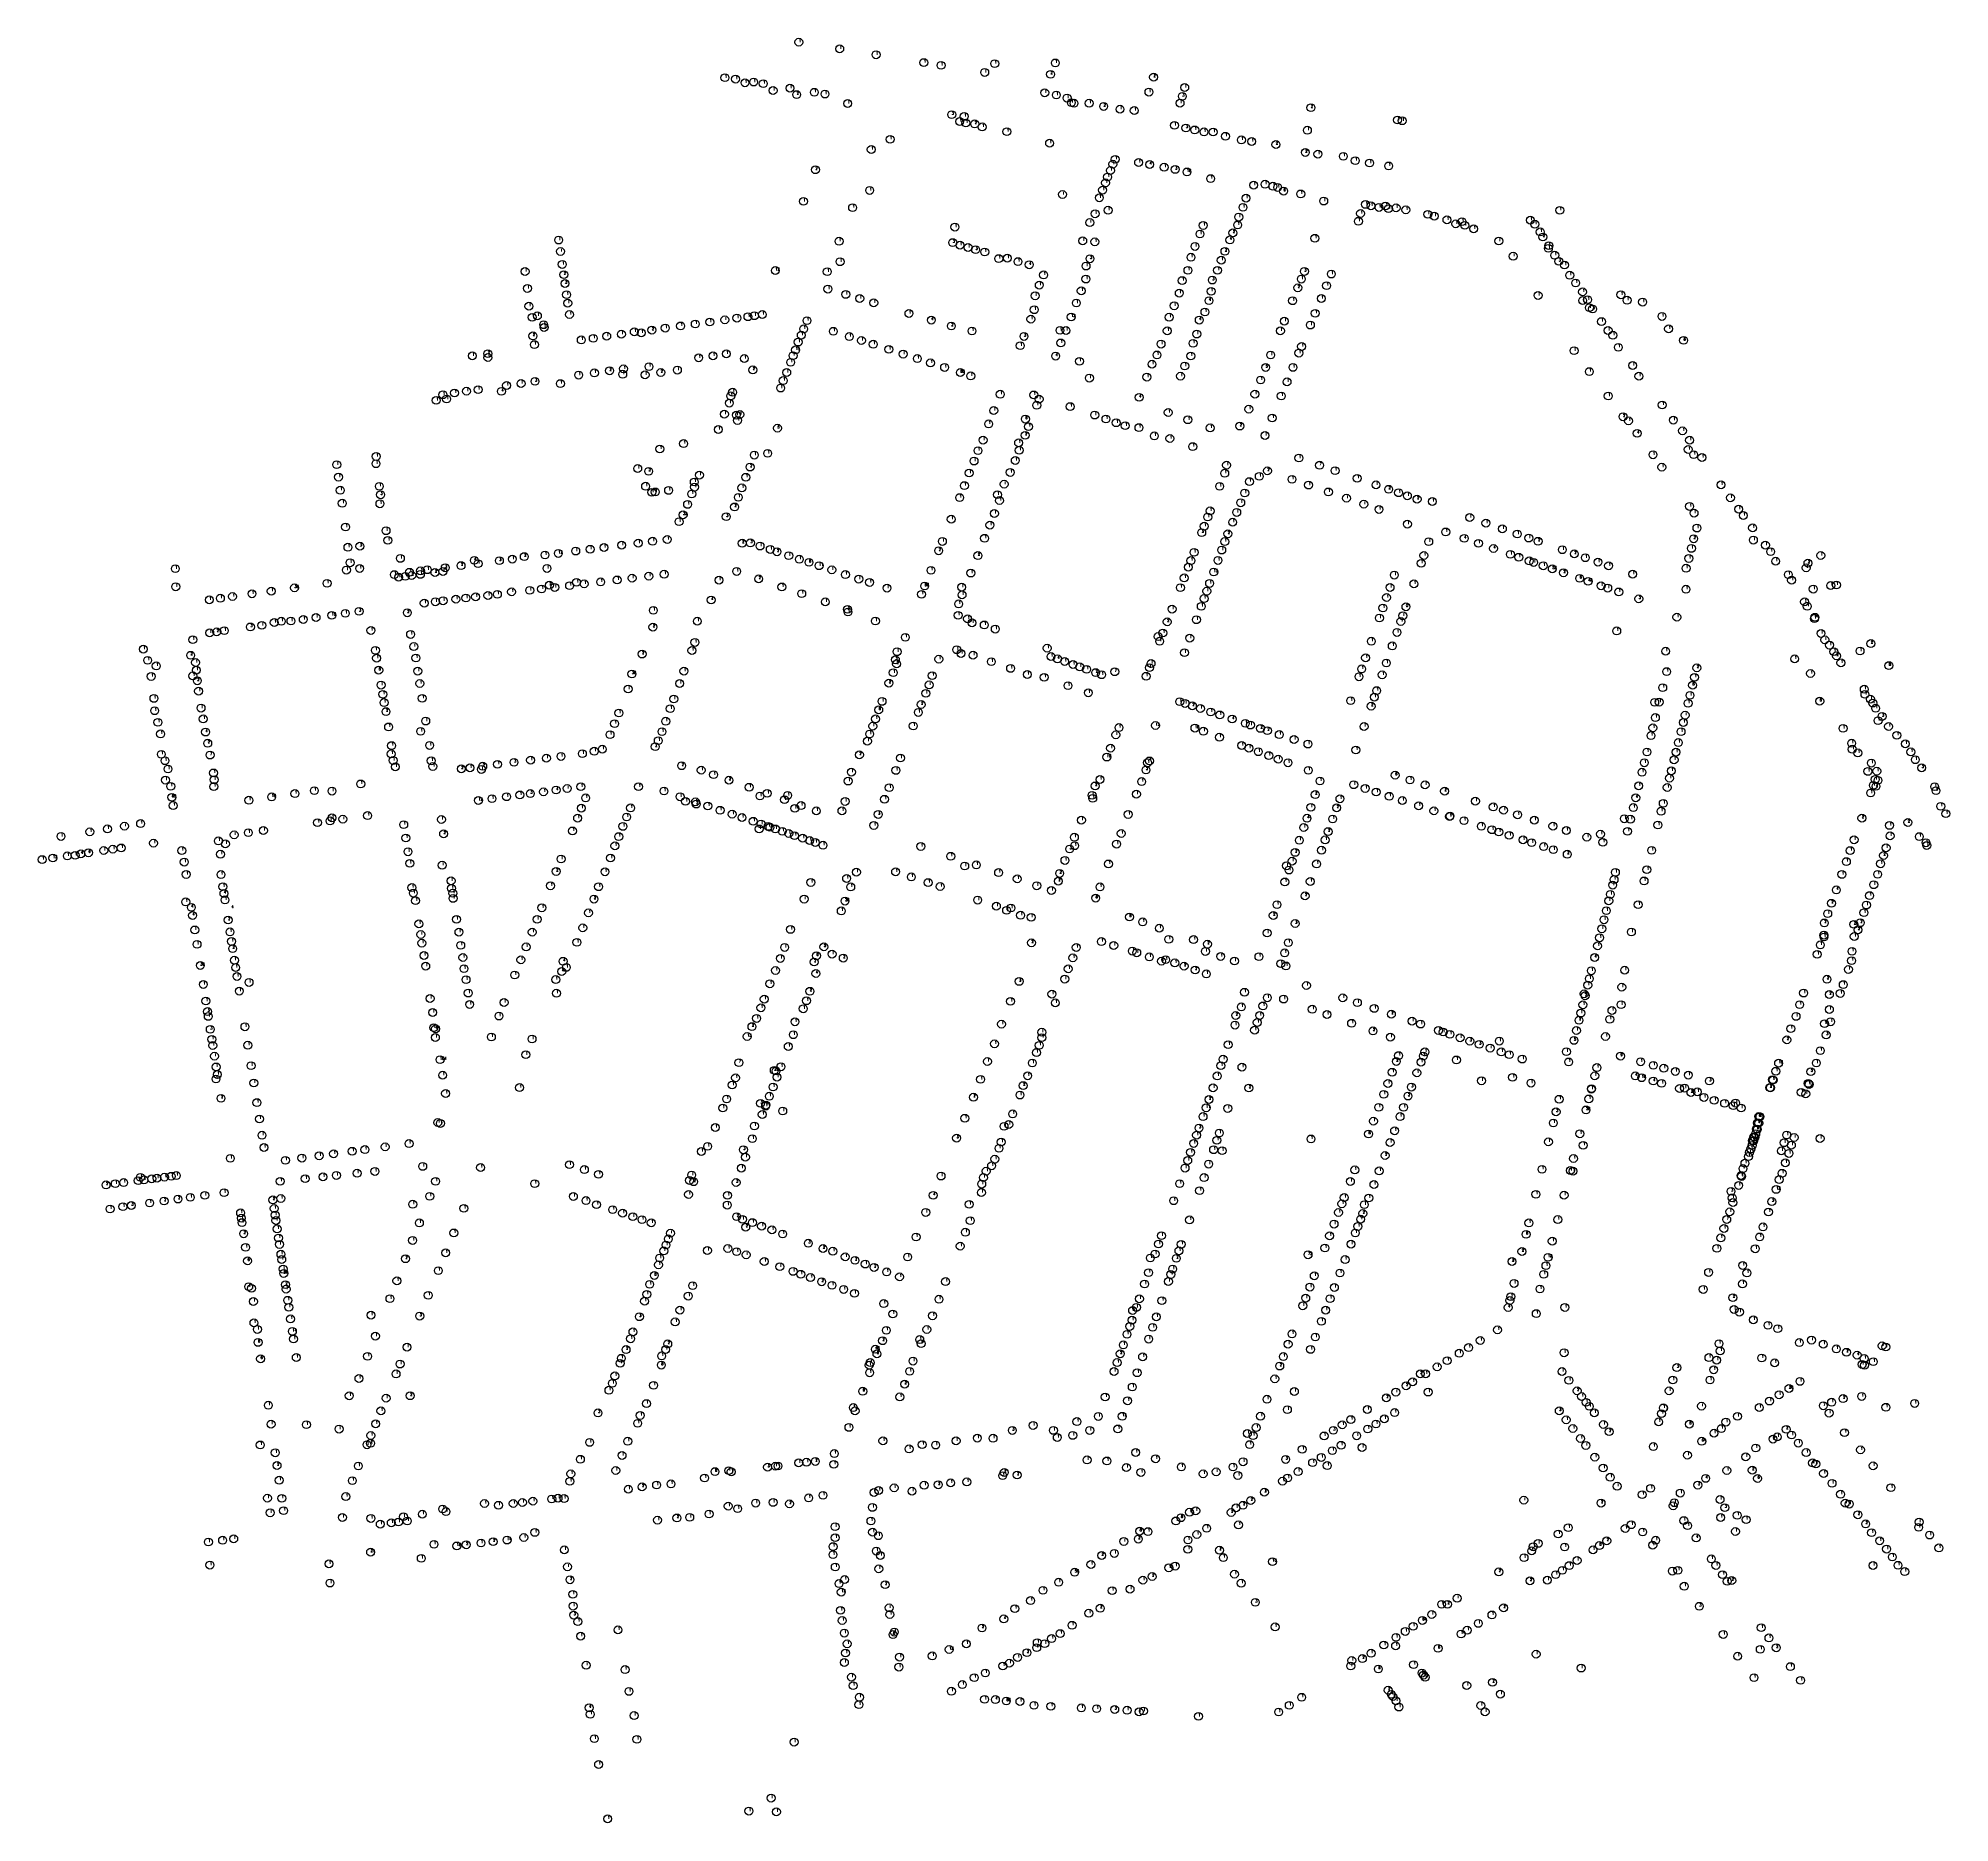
# Model space of a CAD drawing. Header units: millimetres. Extents: x -46.52909 to -46.51937, y -23.53138 to -23.5223.
import ezdxf

# ---------------------------------------------------------------- set-up
doc = ezdxf.new("R2010")
doc.units = ezdxf.units.MM
doc.layers.add('TESTE 1', color=6, linetype='CONTINUOUS')
doc.layers.add('TESTE 2', color=5, linetype='CONTINUOUS')
doc.styles.get("Standard").update_dxf_attribs({"font": 'standard'})

msp = doc.modelspace()

# ---------------------------------------------------------------- linework, layer by layer
at = {"layer": 'TESTE 2'}
for centre in [(-46.525223, -23.5223193), (-46.525015, -23.5223533), (-46.52483, -23.5223833), (-46.525599, -23.5225), (-46.525545, -23.5225073), (-46.524587, -23.5224233), (-46.5244994, -23.5224373), (-46.5242774, -23.5224733), (-46.5242264, -23.5224285), (-46.5239423, -23.522483), (-46.523918, -23.522425), (-46.5234183, -23.5224974), (-46.525497, -23.522526), (-46.525453, -23.5225223), (-46.525404, -23.5225303), (-46.5253541, -23.5225653), (-46.525268, -23.5225533), (-46.5252339, -23.5225862), (-46.525144, -23.5225743), (-46.52509, -23.5225833), (-46.5239719, -23.5225769), (-46.5239133, -23.5225883), (-46.5238583, -23.5226039), (-46.523442, -23.5225734), (-46.5232721, -23.5225949), (-46.5232599, -23.5225499), (-46.5249744, -23.5226314), (-46.524445, -23.522688), (-46.524382, -23.522697), (-46.5238369, -23.522627), (-46.523823, -23.52263), (-46.523746, -23.5226302), (-46.5236725, -23.5226462), (-46.523589, -23.5226605), (-46.5235167, -23.5226673), (-46.5232837, -23.5226296), (-46.5226179, -23.5226527), (-46.524405, -23.5227229), (-46.5243733, -23.5227305), (-46.5243281, -23.5227352), (-46.5242902, -23.5227505), (-46.5241647, -23.5227746), (-46.5233122, -23.5227426), (-46.5232538, -23.5227559), (-46.5232088, -23.5227659), (-46.5231618, -23.5227759), (-46.5231153, -23.5227766), (-46.5230527, -23.5227982), (-46.5226359, -23.5227674), (-46.5221773, -23.5227154), (-46.5221537, -23.522719), (-46.5248546, -23.5228654), (-46.5247586, -23.5228136), (-46.5239473, -23.5228335), (-46.5229716, -23.5228166), (-46.5229193, -23.5228248), (-46.5227961, -23.5228402), (-46.5226465, -23.5228805), (-46.5225825, -23.522889), (-46.5224529, -23.5229002), (-46.5251385, -23.5229684), (-46.5236378, -23.5229722), (-46.5236258, -23.5229402), (-46.5236136, -23.5229155), (-46.5234945, -23.5229317), (-46.5234385, -23.5229417), (-46.5233645, -23.5229557), (-46.5233085, -23.5229667), (-46.5232485, -23.5229797), (-46.5223925, -23.5229222), (-46.5223196, -23.5229343), (-46.5222223, -23.5229491), (-46.5248626, -23.5230737), (-46.5238818, -23.5230942), (-46.5236778, -23.5230722), (-46.5236628, -23.5230352), (-46.5236525, -23.5230052), (-46.5231281, -23.5230136), (-46.5229093, -23.5230468), (-46.5228511, -23.5230422), (-46.5228111, -23.5230524), (-46.5227873, -23.5230584), (-46.5227571, -23.523077), (-46.5226696, -23.5230916), (-46.5251995, -23.5231294), (-46.5249495, -23.5231613), (-46.5237158, -23.5231924), (-46.5236945, -23.5231112), (-46.5236496, -23.5231746), (-46.5229635, -23.5231599), (-46.5229482, -23.523113), (-46.5225528, -23.5231278), (-46.5223655, -23.523191), (-46.5223403, -23.5231448), (-46.5223124, -23.523152), (-46.5222718, -23.5231602), (-46.5222385, -23.523153), (-46.5222232, -23.5231665), (-46.5221845, -23.5231622), (-46.522135, -23.5231727), (-46.5220233, -23.5231953), (-46.5213519, -23.523175), (-46.5244291, -23.5232602), (-46.5237428, -23.5232372), (-46.5231661, -23.5232517), (-46.5230148, -23.5232897), (-46.5229905, -23.5232494), (-46.5229851, -23.5232094), (-46.5223763, -23.5232307), (-46.52199, -23.5232048), (-46.521926, -23.5232232), (-46.521881, -23.5232438), (-46.5218495, -23.5232326), (-46.5218351, -23.5232514), (-46.52179, -23.5232691), (-46.5215017, -23.5232251), (-46.5214788, -23.5232458), (-46.5214513, -23.5232848), (-46.5264446, -23.5233263), (-46.5264356, -23.5233843), (-46.5250183, -23.5233323), (-46.5244401, -23.5233392), (-46.5244031, -23.5233522), (-46.5243621, -23.5233642), (-46.5243238, -23.5233752), (-46.5242772, -23.5233869), (-46.5237788, -23.5233302), (-46.5237172, -23.5233351), (-46.5232075, -23.5233586), (-46.5231823, -23.5232956), (-46.5230553, -23.5233838), (-46.5230301, -23.5233255), (-46.5225978, -23.5233172), (-46.5216621, -23.5233312), (-46.521438, -23.5233105), (-46.5214099, -23.5233684), (-46.5214078, -23.5233548), (-46.5266156, -23.5234863), (-46.5264266, -23.5234503), (-46.5253427, -23.5234814), (-46.5250786, -23.5234873), (-46.5250131, -23.5234365), (-46.5242059, -23.5234207), (-46.5241625, -23.5234184), (-46.5241082, -23.5234359), (-46.5240509, -23.5234519), (-46.5237619, -23.5234586), (-46.523742, -23.5234215), (-46.5232435, -23.5234802), (-46.5232282, -23.5234137), (-46.5230932, -23.5234802), (-46.5230742, -23.5234288), (-46.522651, -23.5234859), (-46.5215892, -23.5234087), (-46.5213776, -23.5234035), (-46.5213568, -23.5234347), (-46.5213278, -23.5234532), (-46.5266036, -23.5235723), (-46.5264186, -23.5235023), (-46.5264126, -23.5235473), (-46.5250752, -23.5235757), (-46.5239999, -23.5235556), (-46.5239779, -23.5235036), (-46.5237864, -23.5235847), (-46.5237626, -23.5235247), (-46.523273, -23.5235326), (-46.5231193, -23.5235298), (-46.5226846, -23.5235691), (-46.5226667, -23.5235248), (-46.5225384, -23.5235583), (-46.5225141, -23.5234993), (-46.5213011, -23.5235053), (-46.521271, -23.5235447), (-46.5265963, -23.5236629), (-46.5264046, -23.5236043), (-46.5263986, -23.5236473), (-46.5249842, -23.5236027), (-46.5249132, -23.5236237), (-46.5248419, -23.5236457), (-46.5240254, -23.5236807), (-46.5240209, -23.5236096), (-46.5238114, -23.5236467), (-46.5233138, -23.5236606), (-46.5232877, -23.5235963), (-46.5231364, -23.5236347), (-46.5231256, -23.5235871), (-46.5227112, -23.523635), (-46.5225652, -23.5236237), (-46.5214622, -23.5236081), (-46.5212362, -23.5235899), (-46.5212353, -23.523634), (-46.5212106, -23.5236296), (-46.5212012, -23.5236704), (-46.5211851, -23.5236771), (-46.5210411, -23.5236045), (-46.5210095, -23.5236325), (-46.5209307, -23.5236419), (-46.5265796, -23.5237193), (-46.526553, -23.523712), (-46.526521, -23.523757), (-46.526519, -23.523771), (-46.5263896, -23.5237053), (-46.5259026, -23.5237743), (-46.5258246, -23.5237633), (-46.5257499, -23.5237533), (-46.525676, -23.5237433), (-46.5255996, -23.5237323), (-46.525538, -23.5237233), (-46.5254819, -23.5237163), (-46.5254489, -23.5237113), (-46.5254089, -23.5237053), (-46.5251986, -23.5237783), (-46.5251816, -23.5237363), (-46.5246629, -23.5236997), (-46.5245492, -23.5237337), (-46.5244472, -23.5237637), (-46.5240426, -23.5237288), (-46.5238377, -23.5237177), (-46.523339, -23.5237189), (-46.5231859, -23.5237334), (-46.5231571, -23.5236921), (-46.522753, -23.5237389), (-46.5226207, -23.5237588), (-46.5225961, -23.5236989), (-46.5211398, -23.5237412), (-46.5208321, -23.5237148), (-46.5207985, -23.5237779), (-46.5265759, -23.523814), (-46.5265682, -23.5238583), (-46.5263298, -23.5238343), (-46.5262688, -23.5238263), (-46.5262003, -23.5238153), (-46.5261256, -23.5238053), (-46.5260602, -23.5237933), (-46.5260245, -23.5237984), (-46.5259706, -23.5237843), (-46.5252263, -23.5238453), (-46.5252106, -23.5238103), (-46.5250474, -23.5237904), (-46.5249662, -23.5238174), (-46.5249044, -23.5238374), (-46.5248444, -23.5238564), (-46.5243422, -23.5237888), (-46.5240967, -23.5238637), (-46.5240777, -23.5238167), (-46.5238944, -23.5237858), (-46.5238904, -23.5238497), (-46.5238637, -23.5237867), (-46.5233804, -23.5238557), (-46.5233489, -23.5237881), (-46.5232174, -23.5238517), (-46.5231985, -23.5238045), (-46.522773, -23.5237882), (-46.5226656, -23.523868), (-46.5211062, -23.5237863), (-46.5210818, -23.5238106), (-46.521054, -23.523872), (-46.5207221, -23.5238367), (-46.5268839, -23.5239153), (-46.526805, -23.523924), (-46.5268049, -23.5239043), (-46.5259851, -23.5239704), (-46.5257328, -23.5239253), (-46.5256599, -23.5239153), (-46.5255919, -23.5239053), (-46.5255002, -23.5239291), (-46.5252646, -23.5239483), (-46.5252523, -23.5239143), (-46.5252396, -23.5238853), (-46.5247652, -23.5238824), (-46.5246924, -23.5239064), (-46.5246202, -23.5239294), (-46.5245532, -23.5239514), (-46.5244814, -23.5239744), (-46.5239167, -23.5239167), (-46.5237954, -23.5239432), (-46.5234264, -23.523958), (-46.5234011, -23.5239108), (-46.5232598, -23.5239672), (-46.5232291, -23.523916), (-46.5228481, -23.5239745), (-46.5228226, -23.5239113), (-46.5227092, -23.5239742), (-46.5226792, -23.5239013), (-46.5212791, -23.5238892), (-46.520981, -23.5239646), (-46.5267098, -23.5240663), (-46.5266359, -23.5240563), (-46.526565, -23.5240453), (-46.5264358, -23.5240567), (-46.526343, -23.5240133), (-46.526263, -23.5240023), (-46.5261859, -23.5239913), (-46.526119, -23.524009), (-46.526115, -23.5239813), (-46.5260051, -23.524012), (-46.5259252, -23.524), (-46.5258409, -23.523988), (-46.5254572, -23.523987), (-46.5253023, -23.5240413), (-46.5252846, -23.5240003), (-46.5244012, -23.5240004), (-46.5243484, -23.5240174), (-46.5237447, -23.5240287), (-46.5234525, -23.5240235), (-46.5232814, -23.5240186), (-46.5228738, -23.5240383), (-46.5227394, -23.5240478), (-46.5212014, -23.5239956), (-46.5209494, -23.524019), (-46.527068, -23.524142), (-46.5270338, -23.5241133), (-46.527015, -23.524135), (-46.5269748, -23.5241043), (-46.5269136, -23.5240953), (-46.5268546, -23.5240873), (-46.526736, -23.524096), (-46.5255765, -23.524156), (-46.5255693, -23.5241193), (-46.5255601, -23.5241007), (-46.5253156, -23.5240793), (-46.5241984, -23.5241107), (-46.5240278, -23.5241144), (-46.5240127, -23.5241667), (-46.5240007, -23.5241357), (-46.5234917, -23.5241267), (-46.5229028, -23.5241103), (-46.5227689, -23.5241196), (-46.5211055, -23.5241199), (-46.5208309, -23.5241655), (-46.5256016, -23.5242123), (-46.525541, -23.524217), (-46.525535, -23.524244), (-46.525523, -23.524214), (-46.5242574, -23.5242617), (-46.5242314, -23.5241937), (-46.5240703, -23.5242373), (-46.5238426, -23.5241737), (-46.5237177, -23.5242167), (-46.5236607, -23.5242367), (-46.5236086, -23.5242557), (-46.523344, -23.5242038), (-46.5232441, -23.5242405), (-46.5229338, -23.524187), (-46.5228149, -23.5242316), (-46.5210301, -23.5242254), (-46.5210024, -23.5242463), (-46.5207744, -23.5242425), (-46.5258093, -23.5243618), (-46.5256325, -23.5242903), (-46.5253317, -23.5242835), (-46.5242858, -23.5243443), (-46.524105, -23.524358), (-46.5240717, -23.5243197), (-46.5240547, -23.5242757), (-46.5235627, -23.5242707), (-46.5234928, -23.5242806), (-46.5234146, -23.5243227), (-46.5233355, -23.5243361), (-46.5231305, -23.5242821), (-46.5229797, -23.5242727), (-46.5228514, -23.5243206), (-46.5209583, -23.5243098), (-46.5207277, -23.5242967), (-46.5206917, -23.5243447), (-46.5273733, -23.5244272), (-46.5259301, -23.5243894), (-46.5254496, -23.5244203), (-46.5253817, -23.5244115), (-46.5243316, -23.5244507), (-46.5243114, -23.5243977), (-46.5241219, -23.5244477), (-46.5241019, -23.5243957), (-46.523219, -23.5243772), (-46.5226791, -23.5244354), (-46.5208777, -23.5244187), (-46.5206986, -23.5243917), (-46.5206708, -23.5244181), (-46.5206289, -23.5244327), (-46.5275738, -23.5244693), (-46.5275649, -23.5245323), (-46.5273739, -23.5244643), (-46.5260426, -23.5244889), (-46.525987, -23.524503), (-46.525755, -23.5245573), (-46.5257288, -23.5245223), (-46.5254926, -23.5245333), (-46.5254709, -23.5244813), (-46.5243564, -23.5245117), (-46.5241477, -23.5245087), (-46.5230565, -23.5245128), (-46.5230472, -23.5244718), (-46.5229306, -23.5245553), (-46.5228807, -23.5245287), (-46.5228391, -23.5245004), (-46.5227142, -23.5245437), (-46.5225739, -23.5244721), (-46.522495, -23.5244995), (-46.5223826, -23.5245386), (-46.5208327, -23.5244817), (-46.5275559, -23.5245993), (-46.5273569, -23.5245793), (-46.5273509, -23.5246223), (-46.5260025, -23.5245788), (-46.5259708, -23.5246099), (-46.5259536, -23.5246079), (-46.5258855, -23.5246), (-46.5257678, -23.5246183), (-46.5257536, -23.5245833), (-46.5255309, -23.5246353), (-46.5255129, -23.5245873), (-46.5244048, -23.5246367), (-46.5243806, -23.5245757), (-46.5242126, -23.5246219), (-46.5242021, -23.5246517), (-46.5241786, -23.5245684), (-46.5230823, -23.5245794), (-46.5229546, -23.5246133), (-46.5226301, -23.5245729), (-46.5225289, -23.5246079), (-46.5224371, -23.5246398), (-46.5222867, -23.524572), (-46.5222225, -23.5245944), (-46.522172, -23.5246119), (-46.5221272, -23.5246275), (-46.5220778, -23.5246447), (-46.5220003, -23.5246565), (-46.5205317, -23.5245717), (-46.5204837, -23.5246377), (-46.5275459, -23.5246653), (-46.527354, -23.524668), (-46.5258118, -23.5247243), (-46.5257888, -23.5246713), (-46.5255924, -23.5247338), (-46.5255499, -23.5246843), (-46.5244478, -23.5247467), (-46.5242281, -23.5247177), (-46.5231427, -23.5247356), (-46.5231307, -23.5247045), (-46.5229954, -23.5247121), (-46.5229751, -23.524663), (-46.5223489, -23.5246703), (-46.5222718, -23.524697), (-46.5218099, -23.5247379), (-46.5206917, -23.5246817), (-46.5206689, -23.5247157), (-46.5204421, -23.5246957), (-46.5204181, -23.5247277), (-46.5275289, -23.5247863), (-46.5273229, -23.5248053), (-46.5258927, -23.5248497), (-46.5258321, -23.5247593), (-46.5242781, -23.5248437), (-46.5242511, -23.5247767), (-46.5231735, -23.5248151), (-46.5231608, -23.5247824), (-46.5230404, -23.5248209), (-46.523016, -23.5247619), (-46.5221271, -23.5247717), (-46.521932, -23.5248115), (-46.521838, -23.5248441), (-46.5217277, -23.5247666), (-46.5216439, -23.5247957), (-46.5215683, -23.524822), (-46.5215096, -23.5248425), (-46.5206709, -23.5248461), (-46.5206542, -23.5247917), (-46.5203711, -23.5247907), (-46.5275168, -23.5248893), (-46.527456, -23.524884), (-46.5273139, -23.5248543), (-46.52725, -23.524946), (-46.5266198, -23.524937), (-46.5265143, -23.5249287), (-46.5264467, -23.5249207), (-46.5263581, -23.5249087), (-46.5262847, -23.5248997), (-46.5262141, -23.5248907), (-46.5261241, -23.5248787), (-46.5260401, -23.5248687), (-46.5259671, -23.5248587), (-46.5255111, -23.5248689), (-46.5254693, -23.5248673), (-46.5254203, -23.5248833), (-46.5253683, -23.5249003), (-46.525334, -23.5249123), (-46.5252743, -23.5249323), (-46.5245115, -23.5249072), (-46.5244928, -23.5248597), (-46.5243121, -23.5249317), (-46.5232122, -23.5249152), (-46.5230717, -23.5249036), (-46.5230561, -23.5248605), (-46.5220433, -23.5249314), (-46.5220187, -23.5248611), (-46.5217656, -23.5248692), (-46.521689, -23.5248957), (-46.5216031, -23.5249255), (-46.5215605, -23.5249403), (-46.5214623, -23.5248589), (-46.5213388, -23.5249019), (-46.5212778, -23.5249231), (-46.5212219, -23.5249426), (-46.5206954, -23.5249461), (-46.5206823, -23.5248951), (-46.520367, -23.524853), (-46.5203057, -23.5248787), (-46.5202791, -23.5249117), (-46.5200241, -23.5249312), (-46.5283948, -23.5249984), (-46.5275245, -23.5250056), (-46.5275058, -23.5249683), (-46.5274572, -23.5249972), (-46.5272806, -23.5250286), (-46.5272589, -23.5250417), (-46.527225, -23.5250373), (-46.5272037, -23.5250167), (-46.527192, -23.5250331), (-46.5271483, -23.5250274), (-46.5271477, -23.5250097), (-46.5271131, -23.5250037), (-46.5270742, -23.5250179), (-46.5270338, -23.5250126), (-46.5270217, -23.5249937), (-46.5269414, -23.5249827), (-46.526874, -23.524956), (-46.5268547, -23.5249727), (-46.5267464, -23.5249577), (-46.5266807, -23.5249497), (-46.526504, -23.524997), (-46.5259861, -23.5250367), (-46.5259081, -23.5250267), (-46.5255393, -23.5250123), (-46.5252203, -23.5249503), (-46.5251713, -23.5249663), (-46.52512, -23.5249833), (-46.5250553, -23.5250043), (-46.524986, -23.5250283), (-46.5245508, -23.5250067), (-46.5243481, -23.5250207), (-46.5232626, -23.5250454), (-46.5232415, -23.5249908), (-46.5232284, -23.5249571), (-46.5231122, -23.5250153), (-46.5230908, -23.5249563), (-46.5221935, -23.525031), (-46.5220572, -23.5249711), (-46.5215072, -23.5249588), (-46.5214846, -23.5249666), (-46.5214361, -23.5249835), (-46.5213901, -23.5249994), (-46.5213329, -23.5250192), (-46.5211577, -23.524965), (-46.5211037, -23.5249837), (-46.5209811, -23.5250264), (-46.5207094, -23.5249961), (-46.5202539, -23.5249604), (-46.5201891, -23.5250287), (-46.5200985, -23.5249941), (-46.5200895, -23.5249702), (-46.5283928, -23.5250903), (-46.528104, -23.5251398), (-46.5280049, -23.5251262), (-46.527907, -23.5251128), (-46.5277887, -23.5250958), (-46.527623, -23.5250728), (-46.5268676, -23.5251417), (-46.5268047, -23.5251347), (-46.5267566, -23.5251287), (-46.5266845, -23.5251162), (-46.5265919, -23.5251087), (-46.5265317, -23.5251017), (-46.5264919, -23.5250821), (-46.5264647, -23.5250937), (-46.5263891, -23.5250847), (-46.526354, -23.525068), (-46.5263151, -23.5250757), (-46.5262311, -23.5250657), (-46.5261471, -23.5250557), (-46.5260711, -23.5250467), (-46.5256291, -23.5250567), (-46.5254273, -23.5250503), (-46.5253093, -23.5250913), (-46.5252083, -23.5251253), (-46.524918, -23.5250513), (-46.5248633, -23.5250683), (-46.5247743, -23.5250973), (-46.5245988, -23.5251287), (-46.5245828, -23.5250867), (-46.5243945, -23.5250925), (-46.5243927, -23.5251317), (-46.5232818, -23.5250949), (-46.5231476, -23.5251127), (-46.5231333, -23.5250733), (-46.5222154, -23.5250939), (-46.5220938, -23.5250757), (-46.5212509, -23.5250477), (-46.5212078, -23.5250626), (-46.5211418, -23.5250855), (-46.521108, -23.5250972), (-46.5210518, -23.5251168), (-46.52071, -23.525103), (-46.5201727, -23.5250568), (-46.5200625, -23.5251023), (-46.5199735, -23.5250842), (-46.5199444, -23.5250814), (-46.528222, -23.5251568), (-46.5281657, -23.5251488), (-46.527599, -23.5252358), (-46.52753, -23.5252258), (-46.5274602, -23.5252156), (-46.5272149, -23.5252227), (-46.5271287, -23.5251737), (-46.5270717, -23.5251667), (-46.5270327, -23.5251617), (-46.5269677, -23.5251537), (-46.5269167, -23.5251477), (-46.5259632, -23.5252104), (-46.5256689, -23.5251577), (-46.5250881, -23.5251673), (-46.5249753, -23.5252053), (-46.524973, -23.525219), (-46.5244127, -23.5252357), (-46.5244101, -23.5251777), (-46.5233241, -23.5252042), (-46.5231757, -23.5251901), (-46.5231613, -23.5251505), (-46.5222517, -23.5251983), (-46.5222332, -23.525145), (-46.5221505, -23.525238), (-46.5221345, -23.5251923), (-46.52095, -23.5251517), (-46.5201067, -23.5251672), (-46.5200931, -23.5251897), (-46.52822, -23.5253248), (-46.528184, -23.5253198), (-46.528146, -23.5253138), (-46.5280129, -23.5252948), (-46.527955, -23.5252868), (-46.5278918, -23.5252724), (-46.5278557, -23.5252659), (-46.5278068, -23.5252648), (-46.527744, -23.5252568), (-46.527679, -23.5252468), (-46.5273999, -23.5253127), (-46.527198, -23.5253328), (-46.5259654, -23.5252958), (-46.5257393, -23.5252657), (-46.5248334, -23.5252647), (-46.5243647, -23.5252537), (-46.5243419, -23.525274), (-46.5242797, -23.5252847), (-46.5242237, -23.5253057), (-46.5233711, -23.5253256), (-46.5233491, -23.5252689), (-46.5232004, -23.5252581), (-46.5222695, -23.5252495), (-46.5221801, -23.5253228), (-46.5221606, -23.525267), (-46.5210623, -23.5253151), (-46.5207563, -23.5252451), (-46.5200563, -23.5252523), (-46.5200541, -23.5252457), (-46.5200229, -23.525328), (-46.5285578, -23.525408), (-46.5283061, -23.5253597), (-46.5273771, -23.5254137), (-46.5271817, -23.5253947), (-46.5260203, -23.5254328), (-46.5257671, -23.5254147), (-46.5257517, -23.5253737), (-46.5247232, -23.5254209), (-46.5246814, -23.5253477), (-46.5244197, -23.5254107), (-46.524398, -23.52543), (-46.5239596, -23.5254027), (-46.5233951, -23.5253437), (-46.5233873, -23.5253676), (-46.5232613, -23.5254259), (-46.5232344, -23.5253517), (-46.5223107, -23.5253676), (-46.5222041, -23.5253913), (-46.5208135, -23.5254183), (-46.5200037, -23.5253605), (-46.5199797, -23.5253871), (-46.5199577, -23.5254207), (-46.5198244, -23.5254173), (-46.5197693, -23.5253794), (-46.5285358, -23.5254646), (-46.528492, -23.525493), (-46.528317, -23.525439), (-46.5282921, -23.5254757), (-46.5282881, -23.5255147), (-46.5273711, -23.5254537), (-46.5273601, -23.5255147), (-46.5271711, -23.5254527), (-46.5271617, -23.5255197), (-46.5258077, -23.5255197), (-46.5247428, -23.5255277), (-46.5247318, -23.525462), (-46.5247258, -23.5254827), (-46.5245107, -23.5254587), (-46.5243367, -23.5254387), (-46.5242437, -23.5254717), (-46.5241457, -23.5255057), (-46.5239404, -23.5254454), (-46.523907, -23.5254574), (-46.5238707, -23.5254705), (-46.5238284, -23.5254857), (-46.5237938, -23.5254981), (-46.5237593, -23.5255105), (-46.5237129, -23.5255272), (-46.5236157, -23.5255227), (-46.5234394, -23.5255022), (-46.5234312, -23.5254811), (-46.5223597, -23.5255084), (-46.52234, -23.525452), (-46.5222345, -23.5254784), (-46.5208083, -23.5255221), (-46.5206546, -23.5255031), (-46.5201572, -23.5254573), (-46.5200765, -23.5255316), (-46.5199441, -23.525442), (-46.5199218, -23.5254774), (-46.5196778, -23.5254916), (-46.5285179, -23.5255467), (-46.5283058, -23.525544), (-46.5282831, -23.5255687), (-46.5282767, -23.5256217), (-46.5273481, -23.5255907), (-46.5271511, -23.5255827), (-46.5260914, -23.5256108), (-46.5260722, -23.5255342), (-46.5258291, -23.5255827), (-46.5247648, -23.5255807), (-46.5245601, -23.5255897), (-46.5245447, -23.5255427), (-46.5240607, -23.5255367), (-46.5239749, -23.5255512), (-46.5238537, -23.5255937), (-46.5236829, -23.525538), (-46.5234563, -23.5255459), (-46.5223735, -23.5255482), (-46.5222836, -23.5256188), (-46.5222555, -23.5255383), (-46.5208283, -23.5256036), (-46.5206765, -23.5255913), (-46.5206665, -23.5255511), (-46.5198029, -23.5256119), (-46.5285037, -23.5256584), (-46.5285, -23.5257211), (-46.5282641, -23.5257077), (-46.5273391, -23.5256377), (-46.5273329, -23.5256797), (-46.5273231, -23.5257257), (-46.527139, -23.525658), (-46.5258771, -23.5257107), (-46.5258591, -23.5256617), (-46.5248166, -23.5257167), (-46.5247997, -23.5256737), (-46.5246007, -23.5256897), (-46.5245771, -23.5256327), (-46.5237505, -23.5256299), (-46.5232853, -23.5256752), (-46.5232582, -23.5256841), (-46.5232209, -23.5256965), (-46.5231799, -23.52571), (-46.5224159, -23.52567), (-46.5223114, -23.5256982), (-46.5222953, -23.5256521), (-46.520869, -23.5256784), (-46.5208463, -23.5256773), (-46.5206993, -23.5256834), (-46.5206893, -23.525643), (-46.5200294, -23.5256725), (-46.5197995, -23.5256378), (-46.5197716, -23.5256623), (-46.5197593, -23.5256821), (-46.519745, -23.5257086), (-46.5284835, -23.52578), (-46.5282531, -23.5257627), (-46.5273099, -23.5258037), (-46.5271211, -23.5257737), (-46.5261604, -23.5257868), (-46.5261384, -23.5257328), (-46.5259001, -23.5257747), (-46.5248468, -23.5257997), (-46.5248328, -23.5257627), (-46.5246411, -23.5257987), (-46.5246151, -23.5257297), (-46.5235945, -23.5258069), (-46.5234087, -23.5257962), (-46.523208, -23.5258096), (-46.5231274, -23.5257274), (-46.5230815, -23.5257426), (-46.5230186, -23.5257634), (-46.5229516, -23.5257855), (-46.5229255, -23.5257941), (-46.5228744, -23.525811), (-46.5228393, -23.5258226), (-46.5223475, -23.5258016), (-46.5208784, -23.5258082), (-46.5208656, -23.525756), (-46.5207235, -23.525781), (-46.5207142, -23.5257436), (-46.5199107, -23.5258108), (-46.5197327, -23.5257715), (-46.5197122, -23.5257502), (-46.5196795, -23.5258013), (-46.5284701, -23.525839), (-46.5282411, -23.5258297), (-46.5282301, -23.5258867), (-46.5272949, -23.5258987), (-46.527147, -23.5258262), (-46.5271011, -23.5258977), (-46.5262229, -23.525917), (-46.5261834, -23.5258428), (-46.5259535, -23.5259042), (-46.5259381, -23.5258737), (-46.5259191, -23.5258277), (-46.5248742, -23.5258759), (-46.5248626, -23.5258397), (-46.5236373, -23.5259119), (-46.5236105, -23.5258439), (-46.5231649, -23.5258256), (-46.5230832, -23.5258561), (-46.5229704, -23.5258981), (-46.5229335, -23.5259118), (-46.5227789, -23.5258426), (-46.5227035, -23.5258675), (-46.5226331, -23.5258908), (-46.520888, -23.5258475), (-46.5207488, -23.5258831), (-46.520735, -23.5258277), (-46.519867, -23.5258866), (-46.5198643, -23.5259172), (-46.5196372, -23.5258463), (-46.5195941, -23.5258897), (-46.528466, -23.525943), (-46.5284477, -23.5259755), (-46.5284321, -23.5260177), (-46.5282181, -23.5259467), (-46.5272968, -23.5259408), (-46.527287, -23.525974), (-46.5272759, -23.5260067), (-46.5270933, -23.5259757), (-46.5270849, -23.5260047), (-46.5269401, -23.5260167), (-46.5268961, -23.5260117), (-46.5268311, -23.5260037), (-46.5267559, -23.5259937), (-46.5266719, -23.5259837), (-46.5265877, -23.5259727), (-46.5265071, -23.5259627), (-46.5264331, -23.5259537), (-46.5263241, -23.5259397), (-46.5262639, -23.5259274), (-46.525819, -23.526001), (-46.5249149, -23.5259456), (-46.5247061, -23.5259617), (-46.5236563, -23.5259569), (-46.523449, -23.525986), (-46.5234391, -23.5259767), (-46.5228855, -23.5259297), (-46.5228323, -23.5259495), (-46.5227844, -23.5259674), (-46.5227345, -23.525986), (-46.5223892, -23.5259208), (-46.5209219, -23.525986), (-46.5209084, -23.525931), (-46.5207705, -23.525971), (-46.5207609, -23.5259321), (-46.5198356, -23.5259357), (-46.5197671, -23.5259877), (-46.5195661, -23.5259307), (-46.5195431, -23.5259705), (-46.5195109, -23.5260117), (-46.5284452, -23.526074), (-46.5284181, -23.5261057), (-46.5282007, -23.5260377), (-46.528199, -23.526107), (-46.5281975, -23.5260722), (-46.5274517, -23.5260937), (-46.526838, -23.5260198), (-46.5263321, -23.5261077), (-46.5260387, -23.5261077), (-46.5257197, -23.5260237), (-46.5256567, -23.5260467), (-46.5255784, -23.5260747), (-46.5254757, -23.5261107), (-46.524972, -23.526079), (-46.5249556, -23.5260335), (-46.5247631, -23.5261127), (-46.5247291, -23.5260247), (-46.5237155, -23.5261039), (-46.523691, -23.526071), (-46.5234791, -23.5260817), (-46.5234571, -23.5260227), (-46.5226313, -23.5260244), (-46.5225719, -23.5260786), (-46.5224001, -23.5260977), (-46.5221893, -23.5260492), (-46.522114, -23.5260736), (-46.5220371, -23.5260984), (-46.5209506, -23.5261032), (-46.5209337, -23.5260341), (-46.5208054, -23.5261117), (-46.5207937, -23.5260645), (-46.5207844, -23.5260271), (-46.5197846, -23.5260298), (-46.5197565, -23.5261009), (-46.5197472, -23.5260705), (-46.5197435, -23.5261055), (-46.5197391, -23.5260287), (-46.519733, -23.5260755), (-46.5194447, -23.5261077), (-46.5284126, -23.5261617), (-46.5284059, -23.5262037), (-46.5280207, -23.5261767), (-46.5279047, -23.5261597), (-46.5277867, -23.5261427), (-46.5276877, -23.5261277), (-46.5275977, -23.52613), (-46.5268531, -23.5261777), (-46.5267841, -23.5261687), (-46.5267099, -23.5261587), (-46.5266421, -23.5261497), (-46.5265891, -23.5261427), (-46.5265219, -23.5261337), (-46.5264579, -23.5261247), (-46.5264017, -23.5261167), (-46.5263074, -23.5261648), (-46.5259089, -23.5261297), (-46.5258271, -23.5261589), (-46.5257995, -23.5261823), (-46.5257487, -23.5261847), (-46.525745, -23.526196), (-46.5256859, -23.5262057), (-46.5254206, -23.5261552), (-46.5253841, -23.5261417), (-46.5252961, -23.5261737), (-46.52528, -23.526152), (-46.5252117, -23.5262037), (-46.5249876, -23.5261827), (-46.5247871, -23.5261717), (-46.5237312, -23.5261518), (-46.523728, -23.526167), (-46.5235057, -23.5261457), (-46.5225959, -23.5261477), (-46.5224703, -23.5261693), (-46.5223419, -23.5261166), (-46.522286, -23.5261348), (-46.5222195, -23.5261565), (-46.5221529, -23.5261782), (-46.5220701, -23.5262051), (-46.521938, -23.5261305), (-46.521781, -23.5261812), (-46.5216905, -23.5262105), (-46.5209655, -23.5261641), (-46.5208254, -23.5261924), (-46.5197705, -23.5261399), (-46.519438, -23.526128), (-46.5194139, -23.5262075), (-46.5286536, -23.5263086), (-46.5285715, -23.5262953), (-46.5276717, -23.5262907), (-46.5276076, -23.5262817), (-46.527598, -23.526266), (-46.5275429, -23.5262727), (-46.5274169, -23.5262547), (-46.5272331, -23.5263007), (-46.5270411, -23.5262747), (-46.5263484, -23.5262678), (-46.5263294, -23.5262168), (-46.5261181, -23.5263097), (-46.5260991, -23.5262617), (-46.5260791, -23.5262157), (-46.5256236, -23.5262277), (-46.5255621, -23.5262477), (-46.5255121, -23.5262647), (-46.5254551, -23.5262837), (-46.5254151, -23.5262977), (-46.5253791, -23.5263097), (-46.5252435, -23.5262179), (-46.5251341, -23.5262307), (-46.5250037, -23.5262307), (-46.5248414, -23.5263047), (-46.5248191, -23.5262488), (-46.5237855, -23.5262779), (-46.5235477, -23.5262487), (-46.5226378, -23.5262683), (-46.5226185, -23.5262126), (-46.5225071, -23.5262719), (-46.5224868, -23.5262153), (-46.5219925, -23.5262304), (-46.5219126, -23.5262594), (-46.5219103, -23.5262572), (-46.5218391, -23.5262804), (-46.5217512, -23.526309), (-46.521638, -23.5262274), (-46.5215667, -23.5262505), (-46.5214813, -23.5262781), (-46.521387, -23.5263085), (-46.5210234, -23.5262708), (-46.5209922, -23.5262734), (-46.5209777, -23.5262139), (-46.5208527, -23.5263027), (-46.5208368, -23.5262327), (-46.5198149, -23.5262679), (-46.5196745, -23.5263046), (-46.5195811, -23.5262897), (-46.519388, -23.5262451), (-46.5289764, -23.5263608), (-46.5288298, -23.5263371), (-46.5287402, -23.5263226), (-46.528506, -23.5263951), (-46.5281759, -23.5263836), (-46.5281401, -23.5263987), (-46.5280957, -23.5263527), (-46.5280236, -23.5263417), (-46.5279467, -23.5263307), (-46.5272221, -23.5263687), (-46.5270301, -23.5263477), (-46.5263744, -23.5263328), (-46.5261391, -23.5263617), (-46.5254248, -23.5263227), (-46.52537, -23.526314), (-46.5253421, -23.5263227), (-46.5253069, -23.5263347), (-46.5252741, -23.5263457), (-46.5252449, -23.5263567), (-46.5252041, -23.5263697), (-46.5251681, -23.5263817), (-46.5251391, -23.5263917), (-46.5251001, -23.5264057), (-46.5238212, -23.5263649), (-46.5236067, -23.5263997), (-46.5235831, -23.5263457), (-46.5226767, -23.5263802), (-46.5226542, -23.5263155), (-46.5225454, -23.5263785), (-46.5225302, -23.5263362), (-46.5216972, -23.5263266), (-46.5216618, -23.5263381), (-46.5216095, -23.5263552), (-46.521539, -23.5263781), (-46.5214948, -23.5263925), (-46.5213186, -23.5263306), (-46.5212143, -23.5263643), (-46.5211448, -23.526349), (-46.5211327, -23.5263907), (-46.5210072, -23.5263346), (-46.5198547, -23.5263779), (-46.5196715, -23.5263579), (-46.5195229, -23.5263617), (-46.519489, -23.526393), (-46.5194851, -23.5264067), (-46.5290724, -23.5264787), (-46.5290179, -23.5264706), (-46.5289444, -23.5264598), (-46.5289047, -23.5264569), (-46.5288751, -23.5264495), (-46.5288368, -23.5264439), (-46.5287589, -23.5264324), (-46.5287129, -23.5264256), (-46.5286702, -23.5264193), (-46.5283621, -23.5264327), (-46.5283496, -23.5264913), (-46.5281652, -23.5264514), (-46.5272111, -23.5264387), (-46.5272021, -23.5264977), (-46.5264324, -23.5264758), (-46.5261811, -23.5264707), (-46.5261587, -23.5264087), (-46.5246024, -23.5264117), (-46.5244501, -23.5264617), (-46.5238693, -23.5264829), (-46.5238453, -23.5264249), (-46.52382, -23.526408), (-46.5236476, -23.5265007), (-46.5227136, -23.5264864), (-46.5226982, -23.526442), (-46.5225891, -23.5265005), (-46.5225642, -23.526431), (-46.521434, -23.5264123), (-46.5213848, -23.5264283), (-46.5213138, -23.5264514), (-46.5208847, -23.5264317), (-46.5198939, -23.5264889), (-46.5198747, -23.5264329), (-46.5197199, -23.5264999), (-46.5197049, -23.5264579), (-46.5196919, -23.5264189), (-46.5283398, -23.5265541), (-46.5281627, -23.5265548), (-46.5270376, -23.5265073), (-46.5269921, -23.5265867), (-46.5264574, -23.5265388), (-46.5262091, -23.5265407), (-46.525162, -23.5265947), (-46.52498, -23.5265746), (-46.5249301, -23.5265427), (-46.5247307, -23.5265407), (-46.5246509, -23.5265667), (-46.5245651, -23.5265957), (-46.5243791, -23.5265114), (-46.5243201, -23.5265057), (-46.5242067, -23.5265447), (-46.5241121, -23.5265767), (-46.5239027, -23.5265885), (-46.5238963, -23.5265489), (-46.5227504, -23.5265923), (-46.5227423, -23.52651), (-46.5227294, -23.5265319), (-46.5226213, -23.5265901), (-46.5210759, -23.5265804), (-46.521069, -23.5265435), (-46.5209232, -23.5265872), (-46.5209091, -23.5265301), (-46.5199169, -23.5265539), (-46.5197346, -23.5265536), (-46.5283418, -23.526694), (-46.5281531, -23.5266164), (-46.5281476, -23.5266511), (-46.5281424, -23.5266837), (-46.5271916, -23.526621), (-46.527184, -23.526649), (-46.5271729, -23.5266877), (-46.52699, -23.526625), (-46.5269831, -23.5266497), (-46.526982, -23.526676), (-46.5264864, -23.5266118), (-46.5262651, -23.5266797), (-46.5262417, -23.5266167), (-46.525196, -23.5266797), (-46.5249881, -23.5266897), (-46.5249591, -23.5266177), (-46.5245041, -23.5266157), (-46.5243131, -23.5266847), (-46.5240127, -23.5266117), (-46.5239381, -23.5266357), (-46.5237131, -23.5266747), (-46.5236909, -23.5266177), (-46.5226475, -23.5266632), (-46.5211028, -23.5266886), (-46.5210946, -23.5266556), (-46.5210829, -23.5266085), (-46.5199449, -23.5266329), (-46.5197759, -23.5266619), (-46.5197548, -23.5266065), (-46.5283137, -23.5267217), (-46.5283073, -23.5267629), (-46.5281263, -23.5267862), (-46.5269647, -23.5267827), (-46.5265544, -23.5267828), (-46.5265304, -23.5267238), (-46.5262931, -23.5267497), (-46.5250071, -23.5267397), (-46.524218, -23.5267156), (-46.5241661, -23.5267367), (-46.524144, -23.526725), (-46.5240951, -23.5267617), (-46.5240412, -23.5267723), (-46.5235411, -23.5267707), (-46.5234741, -23.5267957), (-46.5228097, -23.526763), (-46.5227905, -23.5267078), (-46.5211268, -23.5267848), (-46.5211153, -23.5267387), (-46.5209531, -23.526708), (-46.5199889, -23.5267539), (-46.5199699, -23.5267009), (-46.5198049, -23.5267489), (-46.5197919, -23.5267099), (-46.5282958, -23.5268366), (-46.5281168, -23.5268465), (-46.5271559, -23.5268057), (-46.5271461, -23.5268597), (-46.5269521, -23.5268477), (-46.5265794, -23.5268478), (-46.5263221, -23.5268257), (-46.5252654, -23.5268338), (-46.5233891, -23.5268277), (-46.5233412, -23.5268842), (-46.5232151, -23.5268857), (-46.5228407, -23.5268523), (-46.522698, -23.526804), (-46.5211495, -23.5268763), (-46.5211381, -23.5268305), (-46.5209876, -23.5268472), (-46.5200088, -23.5268635), (-46.5200076, -23.5268627), (-46.5200076, -23.5268725), (-46.5200059, -23.5268009), (-46.5198557, -23.5268082), (-46.5198539, -23.52687), (-46.5198349, -23.5268359), (-46.5198229, -23.5267999), (-46.5282844, -23.5269099), (-46.5281091, -23.5268951), (-46.5281034, -23.5269316), (-46.5271409, -23.5269037), (-46.5271299, -23.5269667), (-46.5269431, -23.5269147), (-46.5269321, -23.5269767), (-46.5266371, -23.5269888), (-46.5266103, -23.5269228), (-46.5263521, -23.5268997), (-46.525317, -23.5269817), (-46.5252949, -23.5269255), (-46.5251332, -23.5269679), (-46.5250956, -23.5269227), (-46.5250539, -23.5269596), (-46.524997, -23.5269797), (-46.5240393, -23.5269019), (-46.5238291, -23.5269787), (-46.5238117, -23.5269257), (-46.5236837, -23.5268957), (-46.5236209, -23.5269157), (-46.5235263, -23.5269441), (-46.5235041, -23.5269527), (-46.5234401, -23.5269737), (-46.5233569, -23.526988), (-46.5231546, -23.5269459), (-46.5231441, -23.5269087), (-46.5230773, -23.5269715), (-46.5228824, -23.5269724), (-46.5227517, -23.5269535), (-46.5227329, -23.5269013), (-46.5211745, -23.5269767), (-46.5211598, -23.5269176), (-46.5200426, -23.5269607), (-46.5200264, -23.5269127), (-46.5198653, -23.5269453), (-46.5282677, -23.5270173), (-46.5280941, -23.5269907), (-46.5280882, -23.5270279), (-46.5280811, -23.5270733), (-46.5271211, -23.5270207), (-46.5269266, -23.5270337), (-46.5266681, -23.5270658), (-46.5264292, -23.527048), (-46.5264223, -23.526996), (-46.5264058, -23.5270271), (-46.5253418, -23.5270427), (-46.5251453, -23.5269997), (-46.5251363, -23.5270584), (-46.5238701, -23.5270867), (-46.5238527, -23.5270347), (-46.5233781, -23.5269957), (-46.5233102, -23.5270043), (-46.523263, -23.5270208), (-46.5232068, -23.5270404), (-46.5231498, -23.5270603), (-46.5230069, -23.5269948), (-46.5227712, -23.5270081), (-46.5227452, -23.5270197), (-46.5212014, -23.5270846), (-46.5211914, -23.5270443), (-46.5210217, -23.5270415), (-46.5199926, -23.5270875), (-46.5198834, -23.5270377), (-46.5198676, -23.5269927), (-46.5282526, -23.527114), (-46.5280693, -23.5271479), (-46.5280199, -23.5271037), (-46.5269159, -23.5270897), (-46.5269049, -23.5271577), (-46.5264595, -23.5270892), (-46.5264561, -23.5271587), (-46.5253703, -23.5271104), (-46.5251667, -23.5271487), (-46.5241021, -23.5270984), (-46.5239356, -23.5271632), (-46.522956, -23.5271538), (-46.5228399, -23.5271816), (-46.5226406, -23.5271193), (-46.5224558, -23.5271818), (-46.5212281, -23.5271617), (-46.521223, -23.5271714), (-46.5212096, -23.5271177), (-46.5210365, -23.5271278), (-46.5201117, -23.5271577), (-46.5199804, -23.5271651), (-46.5199254, -23.5271597), (-46.5199097, -23.5271147), (-46.5282395, -23.5271982), (-46.5282311, -23.527252), (-46.5282273, -23.5272765), (-46.5270989, -23.5271853), (-46.5270856, -23.5272566), (-46.5268977, -23.5272157), (-46.5267484, -23.5272748), (-46.5267224, -23.5272058), (-46.525416, -23.5272327), (-46.5253989, -23.5271887), (-46.5252007, -23.5272377), (-46.5251841, -23.5271967), (-46.5241463, -23.5271999), (-46.5239181, -23.5272077), (-46.5230001, -23.5272717), (-46.5229718, -23.5272282), (-46.5228788, -23.5272717), (-46.5228622, -23.5272233), (-46.5227569, -23.5271882), (-46.5226113, -23.52724), (-46.5225363, -23.5272668), (-46.5223815, -23.5272068), (-46.522296, -23.5272358), (-46.5222086, -23.5272653), (-46.521245, -23.5272595), (-46.5212345, -23.5272174), (-46.5210866, -23.5272467), (-46.52104, -23.527217), (-46.52015, -23.5272764), (-46.5201317, -23.5272167), (-46.5199804, -23.5272413), (-46.5282171, -23.5273422), (-46.5280408, -23.5273292), (-46.52708, -23.527334), (-46.5270711, -23.5273397), (-46.5254859, -23.5273787), (-46.5254616, -23.5273285), (-46.525438, -23.5272867), (-46.5252511, -23.5273697), (-46.5252427, -23.5273039), (-46.5241921, -23.5273159), (-46.523987, -23.527357), (-46.5230041, -23.5273207), (-46.5229045, -23.5273467), (-46.5228911, -23.5273075), (-46.5224109, -23.5273115), (-46.5223023, -23.5273503), (-46.5221035, -23.5273008), (-46.5220602, -23.5273155), (-46.5219689, -23.5273479), (-46.5219453, -23.527356), (-46.5219109, -23.5273677), (-46.5212671, -23.5273485), (-46.5212541, -23.527296), (-46.5211194, -23.5273789), (-46.5210976, -23.5272912), (-46.5201767, -23.5273387), (-46.520005, -23.5273135), (-46.5199967, -23.5273707), (-46.5199737, -23.5273037), (-46.5282092, -23.5273931), (-46.5282043, -23.5274246), (-46.528026, -23.5274232), (-46.527072, -23.527384), (-46.5267871, -23.5273812), (-46.526612, -23.5274714), (-46.5265802, -23.5273917), (-46.5252767, -23.5274297), (-46.5242275, -23.5274159), (-46.5240141, -23.5274607), (-46.5240001, -23.5274237), (-46.5239867, -23.5273847), (-46.523039, -23.5274205), (-46.5222134, -23.5273819), (-46.5221721, -23.527476), (-46.522038, -23.5274571), (-46.5218592, -23.5273854), (-46.5218096, -23.5274024), (-46.5217616, -23.5274188), (-46.5217062, -23.5274378), (-46.5216594, -23.5274021), (-46.5216497, -23.5274571), (-46.5216089, -23.527471), (-46.5213181, -23.5274561), (-46.5212796, -23.5273986), (-46.5201967, -23.5273957), (-46.5200264, -23.5274507), (-46.5281958, -23.5274789), (-46.5281873, -23.5275337), (-46.5281813, -23.5275722), (-46.5280096, -23.5275274), (-46.5270481, -23.5274967), (-46.525528, -23.5275117), (-46.525348, -23.527551), (-46.525339, -23.527554), (-46.5253141, -23.5275327), (-46.5242635, -23.5275059), (-46.5240351, -23.5275137), (-46.5230762, -23.5275272), (-46.5230648, -23.5274944), (-46.5229689, -23.5275346), (-46.5222045, -23.5275608), (-46.5221835, -23.5275058), (-46.5220789, -23.5275637), (-46.5220581, -23.5275094), (-46.5220459, -23.5274778), (-46.5218777, -23.5274981), (-46.5215429, -23.5274936), (-46.5213069, -23.5275082), (-46.5211631, -23.527537), (-46.5210429, -23.5274784), (-46.5209405, -23.5275072), (-46.5208761, -23.5275253), (-46.5208228, -23.5275403), (-46.5207642, -23.5275567), (-46.5202527, -23.5275557), (-46.5202387, -23.5275147), (-46.5200749, -23.5275578), (-46.5200467, -23.5275137), (-46.5281881, -23.5275949), (-46.5279957, -23.5276152), (-46.5270351, -23.5275757), (-46.5270201, -23.5276687), (-46.5266439, -23.5276387), (-46.5255621, -23.5276257), (-46.525545, -23.527589), (-46.5253541, -23.5276357), (-46.5253341, -23.5275857), (-46.5242985, -23.5275969), (-46.5240817, -23.5276287), (-46.5240591, -23.5275787), (-46.5231156, -23.5276399), (-46.5230945, -23.5275794), (-46.5229336, -23.527641), (-46.5222264, -23.527618), (-46.5221067, -23.5276361), (-46.5217503, -23.5276039), (-46.5215923, -23.5275866), (-46.5214983, -23.5276158), (-46.5211913, -23.5276465), (-46.5211907, -23.5276442), (-46.5211738, -23.5275787), (-46.5209677, -23.5275792), (-46.5209354, -23.5275885), (-46.5208764, -23.5276053), (-46.5208341, -23.5276173), (-46.5207425, -23.5276435), (-46.5207171, -23.5276413), (-46.5206981, -23.5275753), (-46.5206847, -23.5276635), (-46.5206521, -23.5276604), (-46.5205907, -23.5276054), (-46.5202829, -23.5276387), (-46.5202804, -23.5276396), (-46.5202697, -23.5275987), (-46.5202665, -23.5275999), (-46.520124, -23.5276628), (-46.5201007, -23.5276707), (-46.5200882, -23.5276174), (-46.5200837, -23.5276227), (-46.5281624, -23.5276932), (-46.52798, -23.5277151), (-46.5256099, -23.5277427), (-46.5255901, -23.5276967), (-46.525418, -23.527719), (-46.5253921, -23.5277327), (-46.52539, -23.527728), (-46.5253731, -23.5276827), (-46.525305, -23.527758), (-46.5243345, -23.5276879), (-46.5240981, -23.5276767), (-46.523151, -23.5277413), (-46.5231363, -23.5276992), (-46.5230409, -23.5277447), (-46.5222728, -23.5277391), (-46.5222475, -23.5276729), (-46.5221465, -23.5277394), (-46.5221243, -23.5276818), (-46.5213708, -23.5277621), (-46.5213551, -23.5276982), (-46.5212185, -23.5277525), (-46.5212041, -23.5276965), (-46.5206186, -23.5276888), (-46.5205664, -23.5277038), (-46.5205134, -23.5277188), (-46.5204696, -23.5277308), (-46.5204576, -23.5277177), (-46.5204294, -23.5277428), (-46.5279669, -23.5277984), (-46.5270594, -23.5278166), (-46.5270464, -23.5278211), (-46.5256479, -23.5278417), (-46.5254489, -23.527834), (-46.5254091, -23.5277757), (-46.5243785, -23.5277949), (-46.524179, -23.527836), (-46.5241551, -23.5278267), (-46.5241351, -23.5277727), (-46.5231871, -23.5278449), (-46.5231667, -23.5277863), (-46.5222998, -23.5278096), (-46.5221922, -23.5278585), (-46.5221645, -23.5277863), (-46.5213846, -23.5278187), (-46.5203522, -23.5278497), (-46.5203471, -23.5278507), (-46.520346, -23.5278185), (-46.5203397, -23.5278197), (-46.5203394, -23.5277856), (-46.5203337, -23.5277867), (-46.5279539, -23.5278811), (-46.527944, -23.5279435), (-46.5274954, -23.5279628), (-46.5274306, -23.5279541), (-46.5273276, -23.5279401), (-46.5272057, -23.5279237), (-46.5256867, -23.5279377), (-46.525505, -23.527955), (-46.5254596, -23.5278987), (-46.5244205, -23.5278959), (-46.5242049, -23.5279477), (-46.5241936, -23.5279157), (-46.5232144, -23.527923), (-46.5231997, -23.5278809), (-46.523113, -23.5279549), (-46.5230966, -23.5279071), (-46.5230838, -23.5278699), (-46.5230697, -23.5279597), (-46.5226175, -23.5279), (-46.5223247, -23.5278747), (-46.5222152, -23.5279183), (-46.5214096, -23.5279149), (-46.5212497, -23.5278736), (-46.5212329, -23.5279325), (-46.5203801, -23.5279507), (-46.5203731, -23.5279327), (-46.5203711, -23.5279091), (-46.5203661, -23.5279107), (-46.5203648, -23.5278902), (-46.5203601, -23.5278917), (-46.5203551, -23.5278737), (-46.5202247, -23.5279607), (-46.5202107, -23.5279193), (-46.5201975, -23.52788), (-46.5201737, -23.5279317), (-46.5201597, -23.5278927), (-46.5200277, -23.5278977), (-46.5281149, -23.5279987), (-46.5278348, -23.5280087), (-46.5277509, -23.5279974), (-46.5276631, -23.5279855), (-46.52759, -23.5279756), (-46.5271364, -23.5280397), (-46.526842, -23.5280455), (-46.5263899, -23.528031), (-46.526314, -23.528056), (-46.525719, -23.527964), (-46.5255157, -23.5280487), (-46.5254947, -23.5279927), (-46.5242424, -23.5280367), (-46.5242259, -23.5280027), (-46.5232582, -23.5280483), (-46.5232447, -23.5280097), (-46.5232303, -23.5279685), (-46.523138, -23.528028), (-46.5223947, -23.5280576), (-46.5222405, -23.5279842), (-46.5214424, -23.5280546), (-46.5212821, -23.5279998), (-46.52042, -23.5280509), (-46.52041, -23.5280237), (-46.5203921, -23.5279897), (-46.5203869, -23.5279687), (-46.5202047, -23.5280217), (-46.5201861, -23.5279737), (-46.5287473, -23.528134), (-46.5287004, -23.5281278), (-46.5286576, -23.5281221), (-46.5285835, -23.5281123), (-46.5285725, -23.5280955), (-46.5285545, -23.5281084), (-46.5285148, -23.5281031), (-46.5284881, -23.5280996), (-46.52845, -23.5280945), (-46.5284158, -23.52809), (-46.5283897, -23.5280865), (-46.5278616, -23.5281156), (-46.5277343, -23.5281023), (-46.5276439, -23.5280928), (-46.5275753, -23.5280857), (-46.5274701, -23.5280746), (-46.5273796, -23.5280652), (-46.5270711, -23.5281157), (-46.5265664, -23.5281274), (-46.526242, -23.52808), (-46.525779, -23.528111), (-46.525768, -23.528084), (-46.5257581, -23.5281177), (-46.5255421, -23.5281217), (-46.5244995, -23.5280889), (-46.5242926, -23.5281298), (-46.524284, -23.5280964), (-46.52427, -23.528064), (-46.5232858, -23.5281274), (-46.5231615, -23.5280965), (-46.5224172, -23.5281163), (-46.5222973, -23.528132), (-46.5222706, -23.5280626), (-46.5212978, -23.5280607), (-46.5212845, -23.528064), (-46.5204421, -23.5281367), (-46.5204302, -23.5280862), (-46.5204271, -23.5280907), (-46.5202511, -23.5281567), (-46.5202357, -23.5281067), (-46.5202211, -23.5280747), (-46.5286615, -23.5282447), (-46.5286187, -23.5282388), (-46.5285256, -23.5282259), (-46.5284522, -23.5282158), (-46.5283812, -23.5282059), (-46.5283185, -23.5281973), (-46.528245, -23.5281871), (-46.5281468, -23.5281735), (-46.5278987, -23.5282103), (-46.5278922, -23.5282541), (-46.5278581, -23.5282029), (-46.5271872, -23.5282324), (-46.5271007, -23.5281919), (-46.526927, -23.5282532), (-46.5263699, -23.5281927), (-46.5263059, -23.5282137), (-46.5262523, -23.5282344), (-46.5257841, -23.5281827), (-46.5255871, -23.5282367), (-46.525586, -23.528187), (-46.5245395, -23.5281869), (-46.5243563, -23.5282328), (-46.5242941, -23.5281727), (-46.5233161, -23.5282144), (-46.5231843, -23.5281631), (-46.5224607, -23.5282301), (-46.5224485, -23.5281982), (-46.5223461, -23.5282346), (-46.5223236, -23.5282004), (-46.5214735, -23.5281818), (-46.5213301, -23.5281863), (-46.5204807, -23.5281666), (-46.5204745, -23.5282002), (-46.5204711, -23.5282237), (-46.5202731, -23.5282187), (-46.5287267, -23.5282565), (-46.5280628, -23.5282764), (-46.528059, -23.528303), (-46.5280557, -23.5283258), (-46.5278872, -23.5282873), (-46.5278832, -23.5283149), (-46.5271533, -23.5283272), (-46.5261701, -23.5282597), (-46.5261197, -23.5282777), (-46.5260676, -23.5282957), (-46.5260209, -23.5283107), (-46.5259739, -23.5283267), (-46.5255391, -23.5282957), (-46.5255098, -23.5283091), (-46.5254932, -23.5283488), (-46.5254591, -23.5283257), (-46.5254126, -23.5283437), (-46.5245773, -23.5282739), (-46.5243511, -23.5283157), (-46.5232354, -23.528312), (-46.5225002, -23.5283332), (-46.5224777, -23.5282744), (-46.5223792, -23.5283452), (-46.5223651, -23.5283085), (-46.522354, -23.5282795), (-46.5215091, -23.5283273), (-46.521362, -23.5283104), (-46.5205027, -23.5283097), (-46.5204871, -23.5282707), (-46.5203181, -23.5283477), (-46.5202901, -23.5282717), (-46.5280475, -23.5283824), (-46.5278768, -23.5283578), (-46.5278699, -23.528404), (-46.5278651, -23.5284368), (-46.5271879, -23.5284164), (-46.5269782, -23.5283783), (-46.525899, -23.5284397), (-46.525887, -23.5284087), (-46.525876, -23.5283797), (-46.5253599, -23.5283627), (-46.5253054, -23.5283837), (-46.5251747, -23.5284307), (-46.5246265, -23.5283989), (-46.5244021, -23.5284457), (-46.5243757, -23.5283747), (-46.5233931, -23.5284348), (-46.5233783, -23.5283924), (-46.523278, -23.5284362), (-46.522523, -23.5283929), (-46.5224139, -23.5284354), (-46.5223921, -23.5283785), (-46.5215234, -23.5283856), (-46.5213902, -23.5284202), (-46.5205329, -23.5284037), (-46.5205169, -23.5283557), (-46.5203351, -23.5283987), (-46.5280375, -23.5284517), (-46.5280276, -23.5285205), (-46.5278577, -23.5284868), (-46.5278537, -23.5285137), (-46.5272241, -23.5285095), (-46.5270198, -23.5284796), (-46.5259369, -23.5285407), (-46.5259309, -23.528506), (-46.52591, -23.5284697), (-46.5256881, -23.5284677), (-46.5255841, -23.5284577), (-46.5255391, -23.5284737), (-46.5254911, -23.5284897), (-46.5253989, -23.5285237), (-46.5251001, -23.5284577), (-46.5250501, -23.5284715), (-46.5249871, -23.5284997), (-46.5249371, -23.5285177), (-46.5248851, -23.5285367), (-46.5246695, -23.5285009), (-46.5234349, -23.5285057), (-46.5234108, -23.5284856), (-46.5233025, -23.5285077), (-46.5232893, -23.5284694), (-46.5226325, -23.5284894), (-46.5225467, -23.5284548), (-46.522444, -23.5285138), (-46.521595, -23.5285236), (-46.5215447, -23.5284727), (-46.5214223, -23.5285449), (-46.5214114, -23.5285024), (-46.5205527, -23.5284567), (-46.5204215, -23.5285438), (-46.5203577, -23.5284587), (-46.5278465, -23.5285623), (-46.5278432, -23.5285842), (-46.5278347, -23.5286414), (-46.5272677, -23.5286219), (-46.5270568, -23.5285702), (-46.525982, -23.52864), (-46.525958, -23.5285947), (-46.5253198, -23.5285501), (-46.5252522, -23.528574), (-46.5252131, -23.5285887), (-46.5251636, -23.5286054), (-46.5251069, -23.5286267), (-46.5248401, -23.5285537), (-46.5247761, -23.5285767), (-46.5247107, -23.5286017), (-46.5244767, -23.5286257), (-46.5234641, -23.5286383), (-46.5234439, -23.5285803), (-46.5233428, -23.5286254), (-46.5233305, -23.5285895), (-46.5233212, -23.5285622), (-46.5226009, -23.5285963), (-46.5224702, -23.528582), (-46.5215845, -23.5286351), (-46.5214336, -23.5285888), (-46.5205948, -23.5285793), (-46.5204226, -23.5286377), (-46.5204001, -23.5285817), (-46.528022, -23.5286519), (-46.5280074, -23.5286603), (-46.5279977, -23.5287273), (-46.5278313, -23.5286644), (-46.5278229, -23.5287209), (-46.5273031, -23.5287129), (-46.5271082, -23.5286956), (-46.5260078, -23.5287257), (-46.5259965, -23.5286907), (-46.5257857, -23.5286997), (-46.5257631, -23.5286467), (-46.5250541, -23.5286447), (-46.5249949, -23.5286657), (-46.5249401, -23.5286857), (-46.5247911, -23.5287377), (-46.5245101, -23.5287157), (-46.5234904, -23.5287136), (-46.5233762, -23.5287229), (-46.5226444, -23.52871), (-46.5226229, -23.5286538), (-46.5225204, -23.5287126), (-46.5224985, -23.5286557), (-46.5216058, -23.5287222), (-46.5216009, -23.5287024), (-46.5214528, -23.5286634), (-46.5206221, -23.5286657), (-46.5204714, -23.5287076), (-46.527995, -23.5288359), (-46.5278176, -23.5287568), (-46.5278088, -23.5288158), (-46.5273995, -23.5287967), (-46.5271515, -23.5288014), (-46.526034, -23.5288046), (-46.5258521, -23.528831), (-46.525828, -23.528771), (-46.5247451, -23.5287907), (-46.5245431, -23.5287997), (-46.5235283, -23.5288222), (-46.5235251, -23.5287727), (-46.5235056, -23.5287572), (-46.5234045, -23.5288053), (-46.5226593, -23.5287488), (-46.5225647, -23.5288279), (-46.5225429, -23.5287712), (-46.5216145, -23.5287576), (-46.5214715, -23.5287888), (-46.521326, -23.5287574), (-46.5204651, -23.5287677), (-46.520438, -23.528781), (-46.5203675, -23.5288205), (-46.5279773, -23.5288692), (-46.527974, -23.5289352), (-46.5277994, -23.5288792), (-46.5277936, -23.5289182), (-46.527377, -23.5289034), (-46.526079, -23.5289167), (-46.526067, -23.5288817), (-46.5247971, -23.5289267), (-46.5247781, -23.5288737), (-46.524608, -23.528921), (-46.5245719, -23.5288697), (-46.5235534, -23.5288941), (-46.5235394, -23.528854), (-46.5234433, -23.5289185), (-46.5234228, -23.5288587), (-46.5227141, -23.528892), (-46.5225954, -23.5289079), (-46.5217567, -23.5289254), (-46.5216688, -23.5288716), (-46.5202928, -23.5288483), (-46.5202431, -23.5288655), (-46.5200715, -23.5289235), (-46.5279613, -23.5290188), (-46.5277797, -23.5290122), (-46.5274169, -23.5290061), (-46.5272162, -23.5289594), (-46.526126, -23.529016), (-46.526102, -23.5289717), (-46.5259208, -23.529004), (-46.5259003, -23.5289714), (-46.52589, -23.528943), (-46.524834, -23.52897), (-46.5248257, -23.5289937), (-46.5246421, -23.5290303), (-46.5246009, -23.5289417), (-46.523588, -23.5289932), (-46.5235723, -23.528948), (-46.5234742, -23.5290086), (-46.5227583, -23.5290074), (-46.522734, -23.5289442), (-46.5226196, -23.5289708), (-46.5219246, -23.5290281), (-46.5218632, -23.5289905), (-46.521816, -23.5289616), (-46.52133, -23.528988), (-46.5205931, -23.5290124), (-46.5205537, -23.5290257), (-46.5205418, -23.5289416), (-46.5205361, -23.5289787), (-46.5203245, -23.5290145), (-46.5201333, -23.5289361), (-46.5200115, -23.5289445), (-46.5199451, -23.5289685), (-46.5198935, -23.5289855), (-46.5198393, -23.5290003), (-46.5198035, -23.5290175), (-46.5197121, -23.5289527), (-46.5196934, -23.5289589), (-46.5274608, -23.5291191), (-46.527272, -23.5290955), (-46.5272515, -23.5290455), (-46.5261589, -23.5291057), (-46.526132, -23.5290417), (-46.5259227, -23.5290507), (-46.524865, -23.529051), (-46.5248627, -23.5290897), (-46.52486, -23.529038), (-46.5246594, -23.5290827), (-46.5236195, -23.5290833), (-46.5236036, -23.5290379), (-46.5235019, -23.5290896), (-46.5228016, -23.5291207), (-46.5227767, -23.5290557), (-46.5220614, -23.5290951), (-46.5220342, -23.5290952), (-46.5219757, -23.5290594), (-46.5213405, -23.5290835), (-46.5213054, -23.5291285), (-46.5207771, -23.5291267), (-46.5207563, -23.5290634), (-46.5205877, -23.5291267), (-46.5205691, -23.5290747), (-46.5202588, -23.5290395), (-46.5198138, -23.5290473), (-46.5198017, -23.5290515), (-46.5197571, -23.5290335), (-46.5275101, -23.5292069), (-46.5273226, -23.5292192), (-46.5272002, -23.5292066), (-46.526189, -23.5291787), (-46.5261718, -23.5291436), (-46.5259621, -23.5291537), (-46.5248979, -23.5291837), (-46.5247091, -23.5292127), (-46.5246847, -23.5291477), (-46.5236647, -23.5292129), (-46.5235268, -23.5291623), (-46.5228414, -23.5292246), (-46.522702, -23.5291852), (-46.5222341, -23.5292174), (-46.5221861, -23.5291881), (-46.5221336, -23.529156), (-46.5221009, -23.529136), (-46.5220214, -23.5291879), (-46.5212637, -23.5291817), (-46.5212412, -23.5292104), (-46.5207957, -23.5291816), (-46.5202361, -23.5292017), (-46.5201861, -23.5291697), (-46.5201301, -23.5291337), (-46.5199108, -23.5292212), (-46.5198161, -23.5292102), (-46.5279216, -23.5292551), (-46.5273491, -23.5292837), (-46.5262447, -23.5292941), (-46.5260301, -23.5293068), (-46.5259981, -23.5292467), (-46.524946, -23.529267), (-46.5249369, -23.5292837), (-46.5236993, -23.529312), (-46.5235779, -23.5293112), (-46.5235508, -23.5292322), (-46.5228745, -23.529311), (-46.5227376, -23.5292777), (-46.5223311, -23.5292768), (-46.5222444, -23.5293243), (-46.5221921, -23.5292923), (-46.5213545, -23.5292836), (-46.5212179, -23.5292402), (-46.5212018, -23.5292608), (-46.5211761, -23.5292936), (-46.5208345, -23.5292978), (-46.5208251, -23.5292687), (-46.5208248, -23.5292688), (-46.5206311, -23.5292597), (-46.520448, -23.5293116), (-46.5203371, -23.5292667), (-46.5202851, -23.5292337), (-46.5200112, -23.5292576), (-46.5199818, -23.529295), (-46.5199691, -23.5292397), (-46.5196929, -23.5292654), (-46.5195467, -23.5292457), (-46.5279077, -23.5293516), (-46.527728, -23.5293539), (-46.5275618, -23.5293764), (-46.5274004, -23.5294091), (-46.527376, -23.5293495), (-46.526043, -23.529347), (-46.5249681, -23.5293677), (-46.5241369, -23.5293832), (-46.5240311, -23.5293577), (-46.523928, -23.529383), (-46.5239083, -23.529419), (-46.5238296, -23.5294085), (-46.5238085, -23.5293381), (-46.5237431, -23.5293831), (-46.5236, -23.5293756), (-46.5229412, -23.5293988), (-46.5229122, -23.5294095), (-46.5228965, -23.5293687), (-46.5225507, -23.5294112), (-46.5225039, -23.5293825), (-46.5224588, -23.5293549), (-46.5224149, -23.5293281), (-46.5223851, -23.5294103), (-46.5223288, -23.5293759), (-46.5222871, -23.5293504), (-46.5213195, -23.5293293), (-46.5212856, -23.5293734), (-46.5211297, -23.5293529), (-46.5211008, -23.5293897), (-46.5208489, -23.5293397), (-46.520693, -23.5293513), (-46.5205673, -23.5293973), (-46.5205302, -23.5293739), (-46.5205068, -23.5293408), (-46.520245, -23.529416), (-46.5201999, -23.5293774), (-46.5201728, -23.5294066), (-46.5199036, -23.5293944), (-46.527963, -23.529457), (-46.5278867, -23.5294969), (-46.5274197, -23.5294562), (-46.5274016, -23.5294483), (-46.526287, -23.529444), (-46.5261223, -23.5295106), (-46.5260934, -23.5294382), (-46.5250425, -23.529501), (-46.5247954, -23.529436), (-46.5246621, -23.5294772), (-46.5245955, -23.5294556), (-46.5245269, -23.5294576), (-46.524423, -23.529436), (-46.5243149, -23.5294223), (-46.524235, -23.529423), (-46.5235095, -23.5294954), (-46.5229297, -23.5294553), (-46.5226623, -23.5294795), (-46.5225088, -23.529486), (-46.5224643, -23.5294587), (-46.5223578, -23.5294702), (-46.5212464, -23.5294245), (-46.5212195, -23.5294596), (-46.520876, -23.5294654), (-46.5207024, -23.5295093), (-46.5206297, -23.5294382), (-46.5204058, -23.5295176), (-46.520355, -23.5294725), (-46.5202673, -23.5294274), (-46.5201386, -23.5294477), (-46.5200984, -23.5294959), (-46.5198222, -23.5294818), (-46.5278774, -23.5295615), (-46.527464, -23.5295644), (-46.5263829, -23.5296041), (-46.5263343, -23.52953), (-46.5261542, -23.529587), (-46.5256494, -23.5295927), (-46.5255794, -23.5295878), (-46.525567, -23.529594), (-46.525382, -23.52957), (-46.525342, -23.529565), (-46.525329, -23.529564), (-46.5252234, -23.529548), (-46.525184, -23.529545), (-46.525139, -23.5295409), (-46.5250449, -23.5295557), (-46.5241863, -23.5296136), (-46.524178, -23.529597), (-46.5241124, -23.52961), (-46.5237567, -23.5295331), (-46.5236557, -23.5295385), (-46.5235565, -23.529572), (-46.5234829, -23.5295969), (-46.5234084, -23.5295273), (-46.5232771, -23.5295689), (-46.523166, -23.529604), (-46.5231001, -23.5295936), (-46.5230143, -23.5295693), (-46.5229897, -23.5296121), (-46.5229632, -23.5295427), (-46.5227462, -23.5295308), (-46.5226832, -23.5295926), (-46.5226093, -23.5295474), (-46.5225653, -23.5295206), (-46.522535, -23.529562), (-46.5211736, -23.5295194), (-46.5211313, -23.5295745), (-46.5205021, -23.529587), (-46.5203729, -23.5295855), (-46.5200659, -23.5295485), (-46.5200492, -23.5295542), (-46.52001, -23.5296024), (-46.5197579, -23.5295631), (-46.5278665, -23.5296366), (-46.5274944, -23.5296386), (-46.5263878, -23.5296424), (-46.5260905, -23.5296823), (-46.5260205, -23.5296704), (-46.5259466, -23.5296609), (-46.5258734, -23.5296553), (-46.5257025, -23.5296252), (-46.5251, -23.5297133), (-46.5248401, -23.529699), (-46.524817, -23.5296888), (-46.5247382, -23.5296754), (-46.5246472, -23.5296924), (-46.5245854, -23.5296621), (-46.5245138, -23.5296597), (-46.5244507, -23.52965), (-46.5243683, -23.5296451), (-46.5228546, -23.5296975), (-46.5227625, -23.5296411), (-46.5227365, -23.5296253), (-46.5210952, -23.5296215), (-46.5210601, -23.5296672), (-46.5209326, -23.52971), (-46.5208899, -23.5296779), (-46.520739, -23.529702), (-46.5206496, -23.5296613), (-46.5206098, -23.5296272), (-46.5203459, -23.5296277), (-46.5199668, -23.5296526), (-46.5199236, -23.5297078), (-46.5196675, -23.5296745), (-46.5279263, -23.5297278), (-46.5279126, -23.5298022), (-46.5278533, -23.5297285), (-46.5278442, -23.5297913), (-46.5275276, -23.5297197), (-46.5271385, -23.5298095), (-46.527035, -23.529783), (-46.5270181, -23.529796), (-46.526822, -23.529755), (-46.526751, -23.529764), (-46.5266761, -23.529755), (-46.526629, -23.52975), (-46.526576, -23.529743), (-46.5264799, -23.529732), (-46.5264479, -23.529728), (-46.526417, -23.5297299), (-46.5256796, -23.5298085), (-46.5255823, -23.5297687), (-46.5255341, -23.5297814), (-46.5254427, -23.529753), (-46.5253538, -23.5297494), (-46.5252705, -23.5297567), (-46.5251728, -23.5297265), (-46.5248486, -23.5297748), (-46.5232355, -23.5297994), (-46.5232037, -23.5297922), (-46.5230238, -23.5298009), (-46.5229989, -23.5297769), (-46.5229633, -23.529764), (-46.5229239, -23.5297399), (-46.5215349, -23.5297379), (-46.521142, -23.529753), (-46.520775, -23.529767), (-46.520769, -23.529751), (-46.5205366, -23.5297348), (-46.5205125, -23.529776), (-46.5198998, -23.5297534), (-46.5198794, -23.529758), (-46.5275449, -23.529826), (-46.5274, -23.529831), (-46.5273523, -23.5298601), (-46.5272964, -23.5298535), (-46.5272598, -23.5298492), (-46.5272344, -23.5298222), (-46.5272152, -23.5298439), (-46.526566, -23.529902), (-46.5259419, -23.5298396), (-46.5258433, -23.5298285), (-46.5257781, -23.5298256), (-46.5250387, -23.5298731), (-46.5248562, -23.5298439), (-46.5248478, -23.5299011), (-46.5234893, -23.5298959), (-46.5234469, -23.529898), (-46.5233047, -23.5298438), (-46.5232791, -23.5298274), (-46.5231481, -23.5298811), (-46.5229864, -23.529864), (-46.5213089, -23.529878), (-46.5210191, -23.529882), (-46.5209888, -23.529863), (-46.5209302, -23.5299), (-46.520721, -23.529842), (-46.5207019, -23.529868), (-46.5205336, -23.5298262), (-46.5204582, -23.5298974), (-46.5204492, -23.5298151), (-46.520404, -23.5298372), (-46.5198352, -23.5298122), (-46.519796, -23.5298589), (-46.5197658, -23.5299036), (-46.5195261, -23.5298763), (-46.5195238, -23.5298493), (-46.5282266, -23.5299509), (-46.5281544, -23.5299419), (-46.5280979, -23.5299348), (-46.5274015, -23.5300026), (-46.5270789, -23.5299626), (-46.526963, -23.529971), (-46.5269152, -23.529965), (-46.5268399, -23.529956), (-46.526778, -23.529949), (-46.5267071, -23.529941), (-46.5266221, -23.529928), (-46.5264158, -23.529991), (-46.5250488, -23.5299744), (-46.5250382, -23.5299289), (-46.524829, -23.5299971), (-46.5248187, -23.529919), (-46.5235698, -23.529948), (-46.523496, -23.5299362), (-46.523244, -23.529988), (-46.5232433, -23.5299406), (-46.5231984, -23.5299126), (-46.523083, -23.5299929), (-46.521495, -23.529996), (-46.521487, -23.529975), (-46.521462, -23.529958), (-46.52136, -23.52991), (-46.521327, -23.5299762), (-46.5211829, -23.529991), (-46.5211501, -23.529969), (-46.521113, -23.529945), (-46.520879, -23.529967), (-46.520864, -23.529942), (-46.520658, -23.52993), (-46.5197247, -23.5299447), (-46.5196895, -23.5299869), (-46.5194704, -23.5299156), (-46.5194232, -23.5299809), (-46.528219, -23.5300684), (-46.5276133, -23.5300621), (-46.5271437, -23.5300341), (-46.5264, -23.530077), (-46.5250492, -23.5300154), (-46.5250376, -23.5300781), (-46.5248163, -23.5300876), (-46.5248085, -23.5300196), (-46.5237371, -23.5300656), (-46.5236826, -23.5300195), (-46.5236179, -23.530009), (-46.5233407, -23.5300819), (-46.5233084, -23.5300734), (-46.5230637, -23.5300303), (-46.5228136, -23.5300508), (-46.5215337, -23.5300307), (-46.5213391, -23.530095), (-46.5213038, -23.530071), (-46.5212639, -23.530045), (-46.520779, -23.530099), (-46.520751, -23.530095), (-46.520581, -23.530037), (-46.5205579, -23.53007), (-46.5197584, -23.5300705), (-46.5196603, -23.5300271), (-46.5196312, -23.5300693), (-46.519597, -23.5301014), (-46.5276079, -23.5301598), (-46.526387, -23.530143), (-46.5250186, -23.5301625), (-46.5249898, -23.5301419), (-46.524784, -23.530168), (-46.523981, -23.5301968), (-46.5239014, -23.5301556), (-46.5238197, -23.5301047), (-46.5236292, -23.5301984), (-46.523538, -23.5301909), (-46.5234728, -23.530145), (-46.5234256, -23.5301267), (-46.5230066, -23.5301148), (-46.5229727, -23.5301608), (-46.521662, -23.530103), (-46.5215035, -23.5301484), (-46.5214151, -23.530145), (-46.521373, -23.530117), (-46.5207188, -23.530176), (-46.5205241, -23.530117), (-46.5205, -23.530151), (-46.520477, -23.530147), (-46.526373, -23.530217), (-46.5263713, -23.5302771), (-46.5250073, -23.5302059), (-46.5247636, -23.5302857), (-46.5241242, -23.5302901), (-46.5240441, -23.5302489), (-46.5236896, -23.5302879), (-46.5229007, -23.5302578), (-46.521953, -23.530268), (-46.521923, -23.530268), (-46.5218741, -23.530237), (-46.5216379, -23.530286), (-46.5206422, -23.530278), (-46.526368, -23.530323), (-46.5263471, -23.530356), (-46.525011, -23.5302987), (-46.5250025, -23.5303506), (-46.52476, -23.53032), (-46.5242912, -23.5303883), (-46.5241804, -23.5303423), (-46.5238329, -23.5303746), (-46.5237478, -23.5303133), (-46.5228001, -23.5303829), (-46.522098, -23.53038), (-46.5220508, -23.53035), (-46.522003, -23.53032), (-46.5217661, -23.530365), (-46.521697, -23.530322), (-46.5203272, -23.530387), (-46.526333, -23.53043), (-46.526143, -23.530398), (-46.5249916, -23.5304145), (-46.5249772, -23.5304688), (-46.524744, -23.530422), (-46.524737, -23.5304093), (-46.524371, -23.530469), (-46.5240129, -23.5304885), (-46.52401, -23.530463), (-46.5239719, -23.5304684), (-46.5239372, -23.5304424), (-46.5238936, -23.530417), (-46.522247, -23.530475), (-46.5221871, -23.5304794), (-46.5221851, -23.530436), (-46.522138, -23.530406), (-46.5218539, -23.530419), (-46.521823, -23.5304), (-46.5205203, -23.5304211), (-46.5202879, -23.530439), (-46.5202508, -23.530489), (-46.526305, -23.530578), (-46.5249913, -23.530564), (-46.5249856, -23.5305158), (-46.5247139, -23.5305875), (-46.5247107, -23.5305366), (-46.5245444, -23.5305305), (-46.5244582, -23.5304978), (-46.5241851, -23.5305818), (-46.5241515, -23.5305673), (-46.5241103, -23.5305382), (-46.5240626, -23.530514), (-46.5224152, -23.530582), (-46.52241, -23.530554), (-46.5223561, -23.530544), (-46.5223118, -23.530517), (-46.5220958, -23.530575), (-46.5219709, -23.530492), (-46.5214723, -23.5305215), (-46.520447, -23.530532), (-46.520332, -23.530497), (-46.5201788, -23.530585), (-46.526107, -23.5306), (-46.5249553, -23.5306384), (-46.5249469, -23.5306819), (-46.5243913, -23.5306764), (-46.5243306, -23.5306412), (-46.5242743, -23.5306173), (-46.5222751, -23.5305969), (-46.522053, -23.530618), (-46.522045, -23.530628), (-46.522037, -23.530639), (-46.5218251, -23.530681), (-46.5216941, -23.530665), (-46.5212433, -23.5305923), (-46.5203639, -23.530641), (-46.520127, -23.530655), (-46.5260872, -23.530711), (-46.5249175, -23.5307788), (-46.5249148, -23.5307409), (-46.5244467, -23.5307103), (-46.5242781, -23.5307515), (-46.5242231, -23.5307527), (-46.5241674, -23.53076), (-46.5240982, -23.5307624), (-46.5240269, -23.530782), (-46.522728, -23.530782), (-46.522665, -23.530741), (-46.522225, -23.530705), (-46.522209, -23.530726), (-46.522201, -23.530737), (-46.522185, -23.530759), (-46.5217538, -23.530783), (-46.5216541, -23.530725), (-46.5262896, -23.5307944), (-46.5262841, -23.5308277), (-46.5260609, -23.530834), (-46.5239408, -23.530787), (-46.523786, -23.530795), (-46.5237079, -23.530799), (-46.5236161, -23.530803), (-46.5235531, -23.530807), (-46.523492, -23.530815), (-46.52347, -23.530811), (-46.52319, -23.530838), (-46.522782, -23.530816), (-46.5221704, -23.5307908), (-46.5217319, -23.530815), (-46.5262635, -23.5309516), (-46.5260468, -23.530955), (-46.525247, -23.530969), (-46.5262416, -23.531083), (-46.525364, -23.531254), (-46.5261956, -23.5313596), (-46.525477, -23.53132), (-46.5253371, -23.5313238)]:
    msp.add_circle(centre, 0.00002, dxfattribs=at)

# ---------------------------------------------------------------- texts
at = {"layer": 'TESTE 1'}
for s, p in [('1', (-46.5227142, -23.5245437)), ('1', (-46.5242021, -23.5246517)), ('3', (-46.5231735, -23.5248151)), ('1', (-46.5266198, -23.524937)), ('2', (-46.5243121, -23.5249317)), ('2', (-46.5269414, -23.5249827)), ('3', (-46.5267464, -23.5249577)), ('2', (-46.5213329, -23.5250192)), ('1', (-46.5271287, -23.5251737)), ('1', (-46.5222517, -23.5251983)), ('1', (-46.5273999, -23.5253127)), ('1', (-46.5233951, -23.5253437)), ('1', (-46.5232344, -23.5253517)), ('1', (-46.5222041, -23.5253913)), ('2', (-46.5260203, -23.5254328)), ('1', (-46.5247648, -23.5255807)), ('1', (-46.5206665, -23.5255511)), ('1', (-46.5259001, -23.5257747)), ('1', (-46.5259191, -23.5258277)), ('1', (-46.5236105, -23.5258439)), ('1', (-46.5227035, -23.5258675)), ('1', (-46.5247061, -23.5259617)), ('2', (-46.5237155, -23.5261039)), ('1', (-46.522114, -23.5260736)), ('1', (-46.5265219, -23.5261337)), ('1', (-46.5259089, -23.5261297)), ('1', (-46.5256859, -23.5262057)), ('2', (-46.521938, -23.5261305)), ('1', (-46.527598, -23.526266)), ('1', (-46.5251341, -23.5262307)), ('3', (-46.5248191, -23.5262488)), ('1', (-46.5218391, -23.5262804)), ('1', (-46.5251391, -23.5263917)), ('1', (-46.5272021, -23.5264977)), ('1', (-46.5264324, -23.5264758)), ('1', (-46.5227136, -23.5264864)), ('1', (-46.52498, -23.5265746)), ('2', (-46.5239027, -23.5265885)), ('1', (-46.5227504, -23.5265923)), ('1', (-46.5227294, -23.5265319)), ('2', (-46.5262651, -23.5266797)), ('1', (-46.5249591, -23.5266177)), ('1', (-46.5237131, -23.5266747)), ('2', (-46.5226475, -23.5266632)), ('1', (-46.5283418, -23.526694)), ('4', (-46.5281089, -23.526726)), ('1', (-46.5209531, -23.526708)), ('1', (-46.5252654, -23.5268338)), ('3', (-46.522698, -23.526804)), ('1', (-46.5271299, -23.5269667)), ('3', (-46.5250956, -23.5269227)), ('1', (-46.5250539, -23.5269596)), ('2', (-46.5240393, -23.5269019)), ('1', (-46.5238117, -23.5269257)), ('1', (-46.5234401, -23.5269737)), ('1', (-46.5231546, -23.5269459)), ('1', (-46.5230773, -23.5269715)), ('4', (-46.5211745, -23.5269767)), ('1', (-46.5264058, -23.5270271)), ('1', (-46.5253418, -23.5270427)), ('1', (-46.5233781, -23.5269957)), ('1', (-46.5233569, -23.526988)), ('1', (-46.523263, -23.5270208)), ('1', (-46.5253703, -23.5271104)), ('3', (-46.5241021, -23.5270984)), ('2', (-46.521223, -23.5271714)), ('1', (-46.5210365, -23.5271278)), ('1', (-46.522296, -23.5272358)), ('1', (-46.5222086, -23.5272653)), ('2', (-46.5212541, -23.527296)), ('1', (-46.5240141, -23.5274607)), ('1', (-46.5211194, -23.5273789)), ('1', (-46.5230762, -23.5275272)), ('2', (-46.5221835, -23.5275058)), ('2', (-46.5229336, -23.527641)), ('1', (-46.5270201, -23.5276687)), ('1', (-46.5255901, -23.5276967)), ('2', (-46.5243345, -23.5276879)), ('1', (-46.5256867, -23.5279377)), ('1', (-46.5230838, -23.5278699)), ('1', (-46.5226175, -23.5279)), ('1', (-46.5222152, -23.5279183)), ('1', (-46.5222405, -23.5279842)), ('1', (-46.5265664, -23.5281274)), ('1', (-46.525768, -23.528084)), ('1', (-46.5242926, -23.5281298)), ('4', (-46.5245395, -23.5281869)), ('1', (-46.5225002, -23.5283332)), ('1', (-46.5215091, -23.5283273)), ('1', (-46.5254911, -23.5284897)), ('3', (-46.521595, -23.5285236)), ('1', (-46.5215447, -23.5284727)), ('1', (-46.5214114, -23.5285024)), ('1', (-46.5259369, -23.5285407)), ('1', (-46.5234439, -23.5285803)), ('1', (-46.5233305, -23.5285895)), ('1', (-46.5216058, -23.5287222)), ('1', (-46.5214528, -23.5286634)), ('3', (-46.526034, -23.5288046)), ('1', (-46.5245431, -23.5287997)), ('1', (-46.5235394, -23.528854)), ('1', (-46.5227141, -23.528892)), ('1', (-46.5259208, -23.529004)), ('1', (-46.523588, -23.5289932)), ('1', (-46.522734, -23.5289442)), ('1', (-46.5248979, -23.5291837)), ('1', (-46.5213545, -23.5292836)), ('1', (-46.526287, -23.529444)), ('1', (-46.5229297, -23.5294553)), ('1', (-46.5224643, -23.5294587)), ('1', (-46.5252234, -23.529548)), ('2', (-46.525139, -23.5295409)), ('1', (-46.5235565, -23.529572)), ('1', (-46.5225653, -23.5295206)), ('1', (-46.522535, -23.529562)), ('1', (-46.5205021, -23.529587)), ('2', (-46.5260205, -23.5296704)), ('2', (-46.5245138, -23.5296597)), ('1', (-46.5241863, -23.5296136)), ('3', (-46.5228546, -23.5296975)), ('1', (-46.5227625, -23.5296411)), ('1', (-46.5210952, -23.5296215)), ('1', (-46.5208899, -23.5296779)), ('1', (-46.5255341, -23.5297814)), ('1', (-46.5232355, -23.5297994)), ('1', (-46.5232791, -23.5298274)), ('1', (-46.5248187, -23.529919)), ('1', (-46.5212639, -23.530045)), ('1', (-46.5234728, -23.530145)), ('2', (-46.5215035, -23.5301484)), ('1', (-46.5242912, -23.5303883)), ('1', (-46.5239372, -23.5304424)), ('1', (-46.522247, -23.530475)), ('1', (-46.5221851, -23.530436)), ('1', (-46.5241103, -23.5305382)), ('1', (-46.5249553, -23.5306384)), ('1', (-46.5242743, -23.5306173)), ('1', (-46.5222751, -23.5305969)), ('1', (-46.5249469, -23.5306819)), ('1', (-46.5249148, -23.5307409))]:
    msp.add_text(s, height=0.000014, dxfattribs=at).set_placement(p)
at = {"layer": 'TESTE 2'}
for s, p in [('1', (-46.525223, -23.5223193)), ('1', (-46.525015, -23.5223533)), ('1', (-46.52483, -23.5223833)), ('1', (-46.525599, -23.5225)), ('1', (-46.525545, -23.5225073)), ('1', (-46.524587, -23.5224233)), ('1', (-46.5244994, -23.5224373)), ('1', (-46.5242774, -23.5224733)), ('1', (-46.5242264, -23.5224285)), ('2', (-46.5239423, -23.522483)), ('1', (-46.523918, -23.522425)), ('2', (-46.5234183, -23.5224974)), ('1', (-46.525497, -23.522526)), ('1', (-46.525453, -23.5225223)), ('1', (-46.525404, -23.5225303)), ('1', (-46.5253541, -23.5225653)), ('1', (-46.525268, -23.5225533)), ('2', (-46.5252339, -23.5225862)), ('1', (-46.525144, -23.5225743)), ('1', (-46.52509, -23.5225833)), ('1', (-46.5239719, -23.5225769)), ('1', (-46.5239133, -23.5225883)), ('1', (-46.5238583, -23.5226039)), ('1', (-46.523442, -23.5225734)), ('3', (-46.5232721, -23.5225949)), ('1', (-46.5232599, -23.5225499)), ('1', (-46.5249744, -23.5226314)), ('3', (-46.524445, -23.522688)), ('1', (-46.524382, -23.522697)), ('1', (-46.5238369, -23.522627)), ('1', (-46.523823, -23.52263)), ('1', (-46.523746, -23.5226302)), ('2', (-46.5236725, -23.5226462)), ('1', (-46.523589, -23.5226605)), ('1', (-46.5235167, -23.5226673)), ('1', (-46.5232837, -23.5226296)), ('2', (-46.5226179, -23.5226527)), ('1', (-46.524405, -23.5227229)), ('1', (-46.5243733, -23.5227305)), ('2', (-46.5243281, -23.5227352)), ('1', (-46.5242902, -23.5227505)), ('1', (-46.5241647, -23.5227746)), ('1', (-46.5233122, -23.5227426)), ('3', (-46.5232538, -23.5227559)), ('1', (-46.5232088, -23.5227659)), ('1', (-46.5231618, -23.5227759)), ('1', (-46.5231153, -23.5227766)), ('1', (-46.5230527, -23.5227982)), ('1', (-46.5226359, -23.5227674)), ('1', (-46.5221773, -23.5227154)), ('1', (-46.5221537, -23.522719)), ('1', (-46.5248546, -23.5228654)), ('1', (-46.5247586, -23.5228136)), ('1', (-46.5239473, -23.5228335)), ('1', (-46.5229716, -23.5228166)), ('1', (-46.5229193, -23.5228248)), ('2', (-46.5227961, -23.5228402)), ('2', (-46.5226465, -23.5228805)), ('1', (-46.5225825, -23.522889)), ('1', (-46.5224529, -23.5229002)), ('2', (-46.5251385, -23.5229684)), ('1', (-46.5236378, -23.5229722)), ('1', (-46.5236258, -23.5229402)), ('1', (-46.5236136, -23.5229155)), ('1', (-46.5234945, -23.5229317)), ('4', (-46.5234385, -23.5229417)), ('1', (-46.5233645, -23.5229557)), ('3', (-46.5233085, -23.5229667)), ('16', (-46.5232485, -23.5229797)), ('1', (-46.5223925, -23.5229222)), ('1', (-46.5223196, -23.5229343)), ('1', (-46.5222223, -23.5229491)), ('1', (-46.5248626, -23.5230737)), ('1', (-46.5238818, -23.5230942)), ('1', (-46.5236778, -23.5230722)), ('1', (-46.5236628, -23.5230352)), ('1', (-46.5236525, -23.5230052)), ('1', (-46.5231281, -23.5230136)), ('1', (-46.5229093, -23.5230468)), ('1', (-46.5228511, -23.5230422)), ('1', (-46.5228111, -23.5230524)), ('1', (-46.5227873, -23.5230584)), ('6', (-46.5227571, -23.523077)), ('1', (-46.5226696, -23.5230916)), ('1', (-46.5251995, -23.5231294)), ('1', (-46.5249495, -23.5231613)), ('1', (-46.5236945, -23.5231112)), ('1', (-46.5236496, -23.5231746)), ('1', (-46.5229635, -23.5231599)), ('1', (-46.5229482, -23.523113)), ('1', (-46.5225528, -23.5231278)), ('1', (-46.5223655, -23.523191)), ('1', (-46.5223403, -23.5231448)), ('1', (-46.5223124, -23.523152)), ('1', (-46.5222718, -23.5231602)), ('1', (-46.5222385, -23.523153)), ('1', (-46.5222232, -23.5231665)), ('1', (-46.5221845, -23.5231622)), ('1', (-46.522135, -23.5231727)), ('1', (-46.5213519, -23.523175)), ('1', (-46.5244291, -23.5232602)), ('1', (-46.5237428, -23.5232372)), ('1', (-46.5237158, -23.5231924)), ('1', (-46.5231661, -23.5232517)), ('1', (-46.5229905, -23.5232494)), ('1', (-46.5229851, -23.5232094)), ('1', (-46.5223763, -23.5232307)), ('1', (-46.5220233, -23.5231953)), ('1', (-46.52199, -23.5232048)), ('1', (-46.521926, -23.5232232)), ('1', (-46.521881, -23.5232438)), ('1', (-46.5218495, -23.5232326)), ('1', (-46.5218351, -23.5232514)), ('1', (-46.52179, -23.5232691)), ('1', (-46.5215017, -23.5232251)), ('1', (-46.5214788, -23.5232458)), ('1', (-46.5214513, -23.5232848)), ('1', (-46.5264446, -23.5233263)), ('1', (-46.5264356, -23.5233843)), ('1', (-46.5250183, -23.5233323)), ('3', (-46.5244401, -23.5233392)), ('1', (-46.5244031, -23.5233522)), ('1', (-46.5243621, -23.5233642)), ('3', (-46.5243238, -23.5233752)), ('1', (-46.5237788, -23.5233302)), ('1', (-46.5237172, -23.5233351)), ('1', (-46.5232075, -23.5233586)), ('1', (-46.5231823, -23.5232956)), ('2', (-46.5230553, -23.5233838)), ('4', (-46.5230301, -23.5233255)), ('2', (-46.5230148, -23.5232897)), ('1', (-46.5225978, -23.5233172)), ('1', (-46.5216621, -23.5233312)), ('2', (-46.521438, -23.5233105)), ('1', (-46.5214099, -23.5233684)), ('1', (-46.5214078, -23.5233548)), ('1', (-46.5264266, -23.5234503)), ('12', (-46.5253427, -23.5234814)), ('1', (-46.5250131, -23.5234365)), ('1', (-46.5242772, -23.5233869)), ('1', (-46.5242059, -23.5234207)), ('1', (-46.5241625, -23.5234184)), ('1', (-46.5241082, -23.5234359)), ('4', (-46.5240509, -23.5234519)), ('1', (-46.5237619, -23.5234586)), ('3', (-46.523742, -23.5234215)), ('1', (-46.5232435, -23.5234802)), ('1', (-46.5232282, -23.5234137)), ('1', (-46.5230932, -23.5234802)), ('1', (-46.5230742, -23.5234288)), ('1', (-46.5215892, -23.5234087)), ('1', (-46.5213776, -23.5234035)), ('3', (-46.5213568, -23.5234347)), ('1', (-46.5213278, -23.5234532)), ('1', (-46.5266156, -23.5234863)), ('1', (-46.5266036, -23.5235723)), ('2', (-46.5264186, -23.5235023)), ('3', (-46.5264126, -23.5235473)), ('1', (-46.5250786, -23.5234873)), ('1', (-46.5250752, -23.5235757)), ('1', (-46.5239999, -23.5235556)), ('1', (-46.5239779, -23.5235036)), ('1', (-46.5237626, -23.5235247)), ('1', (-46.523273, -23.5235326)), ('3', (-46.5231193, -23.5235298)), ('2', (-46.5226846, -23.5235691)), ('1', (-46.5226667, -23.5235248)), ('3', (-46.522651, -23.5234859)), ('1', (-46.5225384, -23.5235583)), ('1', (-46.5225141, -23.5234993)), ('1', (-46.5213011, -23.5235053)), ('1', (-46.521271, -23.5235447)), ('1', (-46.5265963, -23.5236629)), ('1', (-46.5264046, -23.5236043)), ('1', (-46.5263986, -23.5236473)), ('1', (-46.5249842, -23.5236027)), ('1', (-46.5249132, -23.5236237)), ('1', (-46.5248419, -23.5236457)), ('1', (-46.5240209, -23.5236096)), ('1', (-46.5238114, -23.5236467)), ('1', (-46.5237864, -23.5235847)), ('1', (-46.5233138, -23.5236606)), ('1', (-46.5232877, -23.5235963)), ('4', (-46.5231364, -23.5236347)), ('1', (-46.5231256, -23.5235871)), ('1', (-46.5227112, -23.523635)), ('1', (-46.5225652, -23.5236237)), ('1', (-46.5214622, -23.5236081)), ('1', (-46.5212362, -23.5235899)), ('1', (-46.5212353, -23.523634)), ('1', (-46.5212106, -23.5236296)), ('1', (-46.5212012, -23.5236704)), ('3', (-46.5211851, -23.5236771)), ('1', (-46.5210411, -23.5236045)), ('1', (-46.5210095, -23.5236325)), ('1', (-46.5209307, -23.5236419)), ('1', (-46.5265796, -23.5237193)), ('1', (-46.526553, -23.523712)), ('1', (-46.526521, -23.523757)), ('1', (-46.526519, -23.523771)), ('1', (-46.5263896, -23.5237053)), ('1', (-46.5259026, -23.5237743)), ('1', (-46.5258246, -23.5237633)), ('1', (-46.5257499, -23.5237533)), ('1', (-46.525676, -23.5237433)), ('1', (-46.5255996, -23.5237323)), ('1', (-46.525538, -23.5237233)), ('1', (-46.5254819, -23.5237163)), ('1', (-46.5254489, -23.5237113)), ('1', (-46.5254089, -23.5237053)), ('1', (-46.5251816, -23.5237363)), ('1', (-46.5246629, -23.5236997)), ('4', (-46.5245492, -23.5237337)), ('2', (-46.5244472, -23.5237637)), ('1', (-46.5240426, -23.5237288)), ('1', (-46.5240254, -23.5236807)), ('12', (-46.5238377, -23.5237177)), ('1', (-46.523339, -23.5237189)), ('4', (-46.5231859, -23.5237334)), ('1', (-46.5231571, -23.5236921)), ('1', (-46.522753, -23.5237389)), ('1', (-46.5226207, -23.5237588)), ('1', (-46.5225961, -23.5236989)), ('1', (-46.5211398, -23.5237412)), ('1', (-46.5208321, -23.5237148)), ('2', (-46.5265759, -23.523814)), ('1', (-46.5265682, -23.5238583)), ('1', (-46.5263298, -23.5238343)), ('1', (-46.5262688, -23.5238263)), ('1', (-46.5262003, -23.5238153)), ('1', (-46.5261256, -23.5238053)), ('1', (-46.5260602, -23.5237933)), ('1', (-46.5260245, -23.5237984)), ('2', (-46.5259706, -23.5237843)), ('1', (-46.5252263, -23.5238453)), ('1', (-46.5252106, -23.5238103)), ('1', (-46.5251986, -23.5237783)), ('1', (-46.5250474, -23.5237904)), ('1', (-46.5249662, -23.5238174)), ('1', (-46.5249044, -23.5238374)), ('1', (-46.5248444, -23.5238564)), ('1', (-46.5243422, -23.5237888)), ('1', (-46.5240967, -23.5238637)), ('3', (-46.5240777, -23.5238167)), ('1', (-46.5238944, -23.5237858)), ('1', (-46.5238904, -23.5238497)), ('1', (-46.5238637, -23.5237867)), ('1', (-46.5233804, -23.5238557)), ('1', (-46.5233489, -23.5237881)), ('1', (-46.5232174, -23.5238517)), ('1', (-46.5231985, -23.5238045)), ('1', (-46.522773, -23.5237882)), ('1', (-46.5226656, -23.523868)), ('1', (-46.5211062, -23.5237863)), ('1', (-46.5210818, -23.5238106)), ('1', (-46.521054, -23.523872)), ('1', (-46.5207985, -23.5237779)), ('8', (-46.5207221, -23.5238367)), ('1', (-46.5268839, -23.5239153)), ('2', (-46.5268049, -23.5239043)), ('1', (-46.526805, -23.523924)), ('1', (-46.5257328, -23.5239253)), ('1', (-46.5256599, -23.5239153)), ('1', (-46.5255919, -23.5239053)), ('1', (-46.5255002, -23.5239291)), ('1', (-46.5252646, -23.5239483)), ('1', (-46.5252523, -23.5239143)), ('15', (-46.5252396, -23.5238853)), ('1', (-46.5247652, -23.5238824)), ('1', (-46.5246924, -23.5239064)), ('1', (-46.5246202, -23.5239294)), ('1', (-46.5245532, -23.5239514)), ('4', (-46.5239167, -23.5239167)), ('1', (-46.5237954, -23.5239432)), ('1', (-46.5234264, -23.523958)), ('1', (-46.5234011, -23.5239108)), ('1', (-46.5232598, -23.5239672)), ('1', (-46.5232291, -23.523916)), ('1', (-46.5228226, -23.5239113)), ('1', (-46.5226792, -23.5239013)), ('1', (-46.5212791, -23.5238892)), ('1', (-46.520981, -23.5239646)), ('1', (-46.5267098, -23.5240663)), ('1', (-46.5266359, -23.5240563)), ('3', (-46.526565, -23.5240453)), ('1', (-46.5264358, -23.5240567)), ('1', (-46.526343, -23.5240133)), ('1', (-46.526263, -23.5240023)), ('2', (-46.5261859, -23.5239913)), ('1', (-46.526119, -23.524009)), ('1', (-46.526115, -23.5239813)), ('1', (-46.5260051, -23.524012)), ('1', (-46.5259851, -23.5239704)), ('2', (-46.5259252, -23.524)), ('1', (-46.5258409, -23.523988)), ('2', (-46.5254572, -23.523987)), ('1', (-46.5253023, -23.5240413)), ('1', (-46.5252846, -23.5240003)), ('1', (-46.5244814, -23.5239744)), ('80', (-46.5244012, -23.5240004)), ('1', (-46.5243484, -23.5240174)), ('1', (-46.5237447, -23.5240287)), ('1', (-46.5234525, -23.5240235)), ('1', (-46.5232814, -23.5240186)), ('1', (-46.5228738, -23.5240383)), ('5', (-46.5228481, -23.5239745)), ('1', (-46.5227394, -23.5240478)), ('1', (-46.5227092, -23.5239742)), ('1', (-46.5212014, -23.5239956)), ('1', (-46.5209494, -23.524019)), ('1', (-46.527068, -23.524142)), ('1', (-46.5270338, -23.5241133)), ('1', (-46.527015, -23.524135)), ('1', (-46.5269748, -23.5241043)), ('1', (-46.5269136, -23.5240953)), ('1', (-46.5268546, -23.5240873)), ('4', (-46.526736, -23.524096)), ('1', (-46.5255765, -23.524156)), ('1', (-46.5255693, -23.5241193)), ('1', (-46.5255601, -23.5241007)), ('1', (-46.5253156, -23.5240793)), ('1', (-46.5241984, -23.5241107)), ('1', (-46.5240278, -23.5241144)), ('1', (-46.5240007, -23.5241357)), ('4', (-46.5234917, -23.5241267)), ('1', (-46.5229028, -23.5241103)), ('1', (-46.5227689, -23.5241196)), ('1', (-46.5211055, -23.5241199)), ('1', (-46.5256016, -23.5242123)), ('1', (-46.525541, -23.524217)), ('1', (-46.525535, -23.524244)), ('1', (-46.525523, -23.524214)), ('1', (-46.5242314, -23.5241937)), ('6', (-46.5240703, -23.5242373)), ('1', (-46.5240127, -23.5241667)), ('1', (-46.5238426, -23.5241737)), ('1', (-46.5237177, -23.5242167)), ('1', (-46.5236607, -23.5242367)), ('1', (-46.5236086, -23.5242557)), ('1', (-46.523344, -23.5242038)), ('1', (-46.5232441, -23.5242405)), ('1', (-46.5229338, -23.524187)), ('1', (-46.5228149, -23.5242316)), ('2', (-46.5210301, -23.5242254)), ('1', (-46.5210024, -23.5242463)), ('1', (-46.5208309, -23.5241655)), ('1', (-46.5207744, -23.5242425)), ('1', (-46.5256325, -23.5242903)), ('5', (-46.5253317, -23.5242835)), ('1', (-46.5242858, -23.5243443)), ('1', (-46.5242574, -23.5242617)), ('1', (-46.524105, -23.524358)), ('2', (-46.5240717, -23.5243197)), ('1', (-46.5240547, -23.5242757)), ('1', (-46.5235627, -23.5242707)), ('1', (-46.5234928, -23.5242806)), ('1', (-46.5234146, -23.5243227)), ('1', (-46.5233355, -23.5243361)), ('1', (-46.5231305, -23.5242821)), ('2', (-46.5229797, -23.5242727)), ('1', (-46.5228514, -23.5243206)), ('4', (-46.5209583, -23.5243098)), ('1', (-46.5207277, -23.5242967)), ('1', (-46.5206917, -23.5243447)), ('1', (-46.5273733, -23.5244272)), ('1', (-46.5259301, -23.5243894)), ('1', (-46.5258093, -23.5243618)), ('1', (-46.5254496, -23.5244203)), ('1', (-46.5253817, -23.5244115)), ('1', (-46.5243316, -23.5244507)), ('1', (-46.5243114, -23.5243977)), ('1', (-46.5241219, -23.5244477)), ('1', (-46.5241019, -23.5243957)), ('1', (-46.523219, -23.5243772)), ('1', (-46.5226791, -23.5244354)), ('1', (-46.5208777, -23.5244187)), ('1', (-46.5206986, -23.5243917)), ('1', (-46.5206708, -23.5244181)), ('1', (-46.5206289, -23.5244327)), ('1', (-46.5275738, -23.5244693)), ('1', (-46.5275649, -23.5245323)), ('1', (-46.5273739, -23.5244643)), ('1', (-46.5260426, -23.5244889)), ('2', (-46.525987, -23.524503)), ('1', (-46.5257288, -23.5245223)), ('1', (-46.5254926, -23.5245333)), ('2', (-46.5254709, -23.5244813)), ('1', (-46.5243564, -23.5245117)), ('1', (-46.5241477, -23.5245087)), ('1', (-46.5230565, -23.5245128)), ('1', (-46.5230472, -23.5244718)), ('1', (-46.5228807, -23.5245287)), ('2', (-46.5228391, -23.5245004)), ('1', (-46.5227142, -23.5245437)), ('7', (-46.5225739, -23.5244721)), ('1', (-46.522495, -23.5244995)), ('1', (-46.5223826, -23.5245386)), ('1', (-46.5208327, -23.5244817)), ('1', (-46.5275559, -23.5245993)), ('1', (-46.5273569, -23.5245793)), ('3', (-46.5273509, -23.5246223)), ('1', (-46.5260025, -23.5245788)), ('1', (-46.5259708, -23.5246099)), ('1', (-46.5259536, -23.5246079)), ('1', (-46.5258855, -23.5246)), ('1', (-46.5257678, -23.5246183)), ('1', (-46.525755, -23.5245573)), ('1', (-46.5257536, -23.5245833)), ('1', (-46.5255309, -23.5246353)), ('1', (-46.5255129, -23.5245873)), ('1', (-46.5244048, -23.5246367)), ('1', (-46.5243806, -23.5245757)), ('1', (-46.5242126, -23.5246219)), ('1', (-46.5241786, -23.5245684)), ('1', (-46.5230823, -23.5245794)), ('1', (-46.5229546, -23.5246133)), ('1', (-46.5229306, -23.5245553)), ('1', (-46.5226301, -23.5245729)), ('1', (-46.5225289, -23.5246079)), ('1', (-46.5224371, -23.5246398)), ('1', (-46.5222867, -23.524572)), ('2', (-46.5222225, -23.5245944)), ('1', (-46.522172, -23.5246119)), ('1', (-46.5221272, -23.5246275)), ('2', (-46.5220778, -23.5246447)), ('1', (-46.5205317, -23.5245717)), ('1', (-46.5204837, -23.5246377)), ('1', (-46.5275459, -23.5246653)), ('1', (-46.527354, -23.524668)), ('32', (-46.5258118, -23.5247243)), ('1', (-46.5257888, -23.5246713)), ('3', (-46.5255924, -23.5247338)), ('2', (-46.5255499, -23.5246843)), ('1', (-46.5244478, -23.5247467)), ('1', (-46.5242281, -23.5247177)), ('1', (-46.5242021, -23.5246517)), ('1', (-46.5231427, -23.5247356)), ('1', (-46.5231307, -23.5247045)), ('1', (-46.5229954, -23.5247121)), ('1', (-46.5229751, -23.524663)), ('1', (-46.5223489, -23.5246703)), ('1', (-46.5222718, -23.524697)), ('1', (-46.5220003, -23.5246565)), ('1', (-46.5218099, -23.5247379)), ('1', (-46.5206917, -23.5246817)), ('1', (-46.5206689, -23.5247157)), ('1', (-46.5204421, -23.5246957)), ('1', (-46.5204181, -23.5247277)), ('1', (-46.5275289, -23.5247863)), ('1', (-46.5273229, -23.5248053)), ('1', (-46.5258321, -23.5247593)), ('1', (-46.5242781, -23.5248437)), ('1', (-46.5242511, -23.5247767)), ('1', (-46.5231735, -23.5248151)), ('1', (-46.5231608, -23.5247824)), ('2', (-46.5230404, -23.5248209)), ('1', (-46.523016, -23.5247619)), ('1', (-46.5221271, -23.5247717)), ('1', (-46.521932, -23.5248115)), ('4', (-46.521838, -23.5248441)), ('1', (-46.5217277, -23.5247666)), ('1', (-46.5216439, -23.5247957)), ('1', (-46.5215683, -23.524822)), ('1', (-46.5215096, -23.5248425)), ('1', (-46.5206542, -23.5247917)), ('1', (-46.5203711, -23.5247907)), ('1', (-46.5275168, -23.5248893)), ('3', (-46.527456, -23.524884)), ('1', (-46.5273139, -23.5248543)), ('2', (-46.5266198, -23.524937)), ('1', (-46.5265143, -23.5249287)), ('12', (-46.5264467, -23.5249207)), ('1', (-46.5263581, -23.5249087)), ('1', (-46.5262847, -23.5248997)), ('1', (-46.5262141, -23.5248907)), ('1', (-46.5261241, -23.5248787)), ('1', (-46.5260401, -23.5248687)), ('1', (-46.5259671, -23.5248587)), ('1', (-46.5258927, -23.5248497)), ('2', (-46.5255111, -23.5248689)), ('3', (-46.5254693, -23.5248673)), ('1', (-46.5254203, -23.5248833)), ('1', (-46.5253683, -23.5249003)), ('2', (-46.525334, -23.5249123)), ('1', (-46.5252743, -23.5249323)), ('2', (-46.5245115, -23.5249072)), ('1', (-46.5244928, -23.5248597)), ('1', (-46.5243121, -23.5249317)), ('1', (-46.5232122, -23.5249152)), ('1', (-46.5230717, -23.5249036)), ('1', (-46.5230561, -23.5248605)), ('1', (-46.5220433, -23.5249314)), ('1', (-46.5220187, -23.5248611)), ('1', (-46.5217656, -23.5248692)), ('4', (-46.521689, -23.5248957)), ('1', (-46.5216031, -23.5249255)), ('1', (-46.5215605, -23.5249403)), ('2', (-46.5214623, -23.5248589)), ('1', (-46.5213388, -23.5249019)), ('2', (-46.5212778, -23.5249231)), ('1', (-46.5206823, -23.5248951)), ('2', (-46.5206709, -23.5248461)), ('1', (-46.520367, -23.524853)), ('1', (-46.5203057, -23.5248787)), ('1', (-46.5202791, -23.5249117)), ('1', (-46.5200241, -23.5249312)), ('1', (-46.5283948, -23.5249984)), ('1', (-46.5275245, -23.5250056)), ('1', (-46.5275058, -23.5249683)), ('1', (-46.5274572, -23.5249972)), ('1', (-46.5272806, -23.5250286)), ('1', (-46.52725, -23.524946)), ('1', (-46.527225, -23.5250373)), ('1', (-46.5272037, -23.5250167)), ('2', (-46.527192, -23.5250331)), ('1', (-46.5271483, -23.5250274)), ('1', (-46.5271477, -23.5250097)), ('1', (-46.5271131, -23.5250037)), ('2', (-46.5270742, -23.5250179)), ('1', (-46.5270338, -23.5250126)), ('2', (-46.5270217, -23.5249937)), ('1', (-46.5269414, -23.5249827)), ('4', (-46.526874, -23.524956)), ('1', (-46.5268547, -23.5249727)), ('1', (-46.5267464, -23.5249577)), ('1', (-46.5266807, -23.5249497)), ('1', (-46.526504, -23.524997)), ('1', (-46.5259861, -23.5250367)), ('1', (-46.5259081, -23.5250267)), ('1', (-46.5255393, -23.5250123)), ('1', (-46.5252203, -23.5249503)), ('6', (-46.5251713, -23.5249663)), ('11', (-46.52512, -23.5249833)), ('1', (-46.5250553, -23.5250043)), ('1', (-46.524986, -23.5250283)), ('1', (-46.5245508, -23.5250067)), ('1', (-46.5243481, -23.5250207)), ('1', (-46.5232415, -23.5249908)), ('1', (-46.5232284, -23.5249571)), ('15', (-46.5231122, -23.5250153)), ('1', (-46.5230908, -23.5249563)), ('1', (-46.5221935, -23.525031)), ('1', (-46.5220572, -23.5249711)), ('1', (-46.5215072, -23.5249588)), ('1', (-46.5214846, -23.5249666)), ('1', (-46.5214361, -23.5249835)), ('52', (-46.5213901, -23.5249994)), ('1', (-46.5213329, -23.5250192)), ('1', (-46.5212219, -23.5249426)), ('1', (-46.5211577, -23.524965)), ('1', (-46.5211037, -23.5249837)), ('1', (-46.5209811, -23.5250264)), ('1', (-46.5207094, -23.5249961)), ('1', (-46.5206954, -23.5249461)), ('1', (-46.5202539, -23.5249604)), ('1', (-46.5201891, -23.5250287)), ('1', (-46.5200985, -23.5249941)), ('2', (-46.5200895, -23.5249702)), ('1', (-46.5283928, -23.5250903)), ('1', (-46.5280049, -23.5251262)), ('1', (-46.527907, -23.5251128)), ('36', (-46.5277887, -23.5250958)), ('1', (-46.527623, -23.5250728)), ('1', (-46.5272589, -23.5250417)), ('1', (-46.5268047, -23.5251347)), ('1', (-46.5267566, -23.5251287)), ('1', (-46.5266845, -23.5251162)), ('1', (-46.5265919, -23.5251087)), ('1', (-46.5265317, -23.5251017)), ('2', (-46.5264919, -23.5250821)), ('1', (-46.5264647, -23.5250937)), ('1', (-46.5263891, -23.5250847)), ('1', (-46.526354, -23.525068)), ('1', (-46.5263151, -23.5250757)), ('1', (-46.5262311, -23.5250657)), ('1', (-46.5261471, -23.5250557)), ('1', (-46.5260711, -23.5250467)), ('1', (-46.5256291, -23.5250567)), ('2', (-46.5254273, -23.5250503)), ('1', (-46.5253093, -23.5250913)), ('1', (-46.5252083, -23.5251253)), ('1', (-46.524918, -23.5250513)), ('1', (-46.5248633, -23.5250683)), ('1', (-46.5247743, -23.5250973)), ('1', (-46.5245988, -23.5251287)), ('80', (-46.5245828, -23.5250867)), ('1', (-46.5243945, -23.5250925)), ('1', (-46.5243927, -23.5251317)), ('1', (-46.5232818, -23.5250949)), ('1', (-46.5232626, -23.5250454)), ('1', (-46.5231476, -23.5251127)), ('1', (-46.5231333, -23.5250733)), ('1', (-46.5222154, -23.5250939)), ('1', (-46.5220938, -23.5250757)), ('6', (-46.5212509, -23.5250477)), ('48', (-46.5212078, -23.5250626)), ('1', (-46.5211418, -23.5250855)), ('1', (-46.521108, -23.5250972)), ('1', (-46.5210518, -23.5251168)), ('1', (-46.52071, -23.525103)), ('1', (-46.5201727, -23.5250568)), ('1', (-46.5200625, -23.5251023)), ('1', (-46.5199735, -23.5250842)), ('1', (-46.5199444, -23.5250814)), ('1', (-46.528222, -23.5251568)), ('1', (-46.5281657, -23.5251488)), ('1', (-46.528104, -23.5251398)), ('1', (-46.52753, -23.5252258)), ('3', (-46.5274602, -23.5252156)), ('2', (-46.5272149, -23.5252227)), ('1', (-46.5271287, -23.5251737)), ('1', (-46.5270717, -23.5251667)), ('1', (-46.5270327, -23.5251617)), ('1', (-46.5269677, -23.5251537)), ('1', (-46.5269167, -23.5251477)), ('1', (-46.5268676, -23.5251417)), ('1', (-46.5259632, -23.5252104)), ('4', (-46.5256689, -23.5251577)), ('1', (-46.5250881, -23.5251673)), ('3', (-46.5249753, -23.5252053)), ('1', (-46.524973, -23.525219)), ('1', (-46.5244101, -23.5251777)), ('1', (-46.5233241, -23.5252042)), ('1', (-46.5231757, -23.5251901)), ('1', (-46.5231613, -23.5251505)), ('1', (-46.5222517, -23.5251983)), ('1', (-46.5222332, -23.525145)), ('0', (-46.5221345, -23.5251923)), ('3', (-46.52095, -23.5251517)), ('1', (-46.5201067, -23.5251672)), ('1', (-46.5200931, -23.5251897)), ('1', (-46.52822, -23.5253248)), ('2', (-46.528184, -23.5253198)), ('1', (-46.528146, -23.5253138)), ('3', (-46.5280129, -23.5252948)), ('1', (-46.527955, -23.5252868)), ('1', (-46.5278918, -23.5252724)), ('1', (-46.5278557, -23.5252659)), ('1', (-46.5278068, -23.5252648)), ('1', (-46.527744, -23.5252568)), ('1', (-46.527679, -23.5252468)), ('10', (-46.527599, -23.5252358)), ('1', (-46.5273999, -23.5253127)), ('2', (-46.5259654, -23.5252958)), ('1', (-46.5257393, -23.5252657)), ('1', (-46.5248334, -23.5252647)), ('1', (-46.5244127, -23.5252357)), ('1', (-46.5243647, -23.5252537)), ('1', (-46.5243419, -23.525274)), ('1', (-46.5242797, -23.5252847)), ('1', (-46.5242237, -23.5253057)), ('1', (-46.5233711, -23.5253256)), ('2', (-46.5233491, -23.5252689)), ('1', (-46.5232004, -23.5252581)), ('1', (-46.5222695, -23.5252495)), ('1', (-46.5221801, -23.5253228)), ('1', (-46.5221606, -23.525267)), ('1', (-46.5221505, -23.525238)), ('1', (-46.5210623, -23.5253151)), ('1', (-46.5207563, -23.5252451)), ('1', (-46.5200563, -23.5252523)), ('1', (-46.5200541, -23.5252457)), ('1', (-46.5200229, -23.525328)), ('1', (-46.5285578, -23.525408)), ('1', (-46.5283061, -23.5253597)), ('1', (-46.5273771, -23.5254137)), ('1', (-46.527198, -23.5253328)), ('1', (-46.5271817, -23.5253947)), ('1', (-46.5257671, -23.5254147)), ('1', (-46.5257517, -23.5253737)), ('1', (-46.5247232, -23.5254209)), ('1', (-46.5246814, -23.5253477)), ('1', (-46.5244197, -23.5254107)), ('1', (-46.5239596, -23.5254027)), ('1', (-46.5233951, -23.5253437)), ('1', (-46.5233873, -23.5253676)), ('1', (-46.5232613, -23.5254259)), ('1', (-46.5232344, -23.5253517)), ('1', (-46.5223107, -23.5253676)), ('1', (-46.5222041, -23.5253913)), ('1', (-46.5208135, -23.5254183)), ('1', (-46.5200037, -23.5253605)), ('1', (-46.5199797, -23.5253871)), ('1', (-46.5199577, -23.5254207)), ('1', (-46.5198244, -23.5254173)), ('2', (-46.5197693, -23.5253794)), ('1', (-46.5285358, -23.5254646)), ('1', (-46.528492, -23.525493)), ('2', (-46.528317, -23.525439)), ('1', (-46.5282921, -23.5254757)), ('1', (-46.5282881, -23.5255147)), ('1', (-46.5273711, -23.5254537)), ('6', (-46.5273601, -23.5255147)), ('1', (-46.5271711, -23.5254527)), ('1', (-46.5271617, -23.5255197)), ('1', (-46.5260203, -23.5254328)), ('1', (-46.5258077, -23.5255197)), ('3', (-46.5247318, -23.525462)), ('2', (-46.5247258, -23.5254827)), ('1', (-46.5245107, -23.5254587)), ('1', (-46.524398, -23.52543)), ('1', (-46.5243367, -23.5254387)), ('1', (-46.5242437, -23.5254717)), ('1', (-46.5241457, -23.5255057)), ('1', (-46.5239404, -23.5254454)), ('4', (-46.523907, -23.5254574)), ('1', (-46.5238707, -23.5254705)), ('1', (-46.5238284, -23.5254857)), ('1', (-46.5237938, -23.5254981)), ('1', (-46.5237593, -23.5255105)), ('7', (-46.5236157, -23.5255227)), ('1', (-46.5234394, -23.5255022)), ('1', (-46.5234312, -23.5254811)), ('1', (-46.5223597, -23.5255084)), ('1', (-46.52234, -23.525452)), ('1', (-46.5222345, -23.5254784)), ('1', (-46.5208083, -23.5255221)), ('2', (-46.5206546, -23.5255031)), ('1', (-46.5201572, -23.5254573)), ('2', (-46.5199441, -23.525442)), ('1', (-46.5199218, -23.5254774)), ('8', (-46.5196778, -23.5254916)), ('1', (-46.5285179, -23.5255467)), ('1', (-46.5283058, -23.525544)), ('2', (-46.5282831, -23.5255687)), ('1', (-46.5282767, -23.5256217)), ('1', (-46.5273481, -23.5255907)), ('1', (-46.5271511, -23.5255827)), ('1', (-46.5260914, -23.5256108)), ('36', (-46.5260722, -23.5255342)), ('1', (-46.5258291, -23.5255827)), ('2', (-46.5247648, -23.5255807)), ('1', (-46.5247428, -23.5255277)), ('1', (-46.5245601, -23.5255897)), ('1', (-46.5245447, -23.5255427)), ('1', (-46.5240607, -23.5255367)), ('1', (-46.5239749, -23.5255512)), ('1', (-46.5238537, -23.5255937)), ('2', (-46.5237129, -23.5255272)), ('1', (-46.5236829, -23.525538)), ('1', (-46.5234563, -23.5255459)), ('1', (-46.5223735, -23.5255482)), ('1', (-46.5222836, -23.5256188)), ('1', (-46.5222555, -23.5255383)), ('1', (-46.5208283, -23.5256036)), ('8', (-46.5206765, -23.5255913)), ('1', (-46.5206665, -23.5255511)), ('1', (-46.5200765, -23.5255316)), ('1', (-46.5198029, -23.5256119)), ('1', (-46.5285037, -23.5256584)), ('1', (-46.5282641, -23.5257077)), ('1', (-46.5273391, -23.5256377)), ('1', (-46.5273329, -23.5256797)), ('1', (-46.527139, -23.525658)), ('1', (-46.5258771, -23.5257107)), ('1', (-46.5258591, -23.5256617)), ('8', (-46.5248166, -23.5257167)), ('1', (-46.5247997, -23.5256737)), ('2', (-46.5246007, -23.5256897)), ('1', (-46.5245771, -23.5256327)), ('1', (-46.5237505, -23.5256299)), ('1', (-46.5232853, -23.5256752)), ('1', (-46.5232582, -23.5256841)), ('2', (-46.5232209, -23.5256965)), ('1', (-46.5231799, -23.52571)), ('1', (-46.5224159, -23.52567)), ('2', (-46.5223114, -23.5256982)), ('1', (-46.5222953, -23.5256521)), ('1', (-46.520869, -23.5256784)), ('1', (-46.5208463, -23.5256773)), ('1', (-46.5206993, -23.5256834)), ('1', (-46.5206893, -23.525643)), ('6', (-46.5200294, -23.5256725)), ('1', (-46.5197995, -23.5256378)), ('1', (-46.5197716, -23.5256623)), ('1', (-46.5197593, -23.5256821)), ('1', (-46.519745, -23.5257086)), ('1', (-46.5285, -23.5257211)), ('1', (-46.5284835, -23.52578)), ('1', (-46.5282531, -23.5257627)), ('2', (-46.5273231, -23.5257257)), ('1', (-46.5273099, -23.5258037)), ('1', (-46.5271211, -23.5257737)), ('1', (-46.5261604, -23.5257868)), ('1', (-46.5261384, -23.5257328)), ('1', (-46.5259001, -23.5257747)), ('1', (-46.5248468, -23.5257997)), ('1', (-46.5248328, -23.5257627)), ('1', (-46.5246411, -23.5257987)), ('1', (-46.5246151, -23.5257297)), ('1', (-46.5235945, -23.5258069)), ('15', (-46.5234087, -23.5257962)), ('18', (-46.523208, -23.5258096)), ('1', (-46.5231274, -23.5257274)), ('1', (-46.5230815, -23.5257426)), ('4', (-46.5230186, -23.5257634)), ('1', (-46.5229516, -23.5257855)), ('1', (-46.5229255, -23.5257941)), ('2', (-46.5228744, -23.525811)), ('1', (-46.5223475, -23.5258016)), ('1', (-46.5208784, -23.5258082)), ('1', (-46.5208656, -23.525756)), ('1', (-46.5207235, -23.525781)), ('1', (-46.5207142, -23.5257436)), ('1', (-46.5199107, -23.5258108)), ('1', (-46.5197327, -23.5257715)), ('3', (-46.5197122, -23.5257502)), ('1', (-46.5196795, -23.5258013)), ('1', (-46.5284701, -23.525839)), ('4', (-46.5282411, -23.5258297)), ('2', (-46.5282301, -23.5258867)), ('1', (-46.5272949, -23.5258987)), ('1', (-46.527147, -23.5258262)), ('1', (-46.5271011, -23.5258977)), ('1', (-46.5261834, -23.5258428)), ('2', (-46.5259535, -23.5259042)), ('1', (-46.5259381, -23.5258737)), ('1', (-46.5259191, -23.5258277)), ('1', (-46.5248742, -23.5258759)), ('1', (-46.5248626, -23.5258397)), ('1', (-46.5236373, -23.5259119)), ('1', (-46.5236105, -23.5258439)), ('1', (-46.5231649, -23.5258256)), ('1', (-46.5230832, -23.5258561)), ('1', (-46.5229704, -23.5258981)), ('1', (-46.5229335, -23.5259118)), ('2', (-46.5228393, -23.5258226)), ('1', (-46.5227789, -23.5258426)), ('1', (-46.5227035, -23.5258675)), ('1', (-46.5226331, -23.5258908)), ('1', (-46.520888, -23.5258475)), ('1', (-46.5207488, -23.5258831)), ('1', (-46.520735, -23.5258277)), ('1', (-46.519867, -23.5258866)), ('1', (-46.5196372, -23.5258463)), ('1', (-46.5195941, -23.5258897)), ('1', (-46.528466, -23.525943)), ('1', (-46.5284477, -23.5259755)), ('7', (-46.5282181, -23.5259467)), ('1', (-46.5272968, -23.5259408)), ('1', (-46.527287, -23.525974)), ('1', (-46.5272759, -23.5260067)), ('1', (-46.5270933, -23.5259757)), ('1', (-46.5270849, -23.5260047)), ('1', (-46.5268961, -23.5260117)), ('2', (-46.5268311, -23.5260037)), ('1', (-46.5267559, -23.5259937)), ('3', (-46.5266719, -23.5259837)), ('1', (-46.5265877, -23.5259727)), ('1', (-46.5265071, -23.5259627)), ('1', (-46.5264331, -23.5259537)), ('1', (-46.5263241, -23.5259397)), ('1', (-46.5262639, -23.5259274)), ('1', (-46.5262229, -23.525917)), ('2', (-46.525819, -23.526001)), ('2', (-46.5249149, -23.5259456)), ('1', (-46.5247061, -23.5259617)), ('10', (-46.5236563, -23.5259569)), ('1', (-46.523449, -23.525986)), ('1', (-46.5234391, -23.5259767)), ('1', (-46.5228855, -23.5259297)), ('1', (-46.5228323, -23.5259495)), ('1', (-46.5227844, -23.5259674)), ('1', (-46.5227345, -23.525986)), ('1', (-46.5223892, -23.5259208)), ('1', (-46.5209219, -23.525986)), ('1', (-46.5209084, -23.525931)), ('1', (-46.5207705, -23.525971)), ('1', (-46.5207609, -23.5259321)), ('1', (-46.5198643, -23.5259172)), ('1', (-46.5198356, -23.5259357)), ('1', (-46.5197671, -23.5259877)), ('1', (-46.5195661, -23.5259307)), ('1', (-46.5195431, -23.5259705)), ('3', (-46.5195109, -23.5260117)), ('1', (-46.5284452, -23.526074)), ('1', (-46.5284321, -23.5260177)), ('1', (-46.5284181, -23.5261057)), ('1', (-46.5282007, -23.5260377)), ('1', (-46.528199, -23.526107)), ('1', (-46.5281975, -23.5260722)), ('1', (-46.5274517, -23.5260937)), ('2', (-46.5269401, -23.5260167)), ('1', (-46.526838, -23.5260198)), ('1', (-46.5263321, -23.5261077)), ('1', (-46.5260387, -23.5261077)), ('1', (-46.5257197, -23.5260237)), ('1', (-46.5256567, -23.5260467)), ('2', (-46.5255784, -23.5260747)), ('1', (-46.524972, -23.526079)), ('1', (-46.5249556, -23.5260335)), ('1', (-46.5247291, -23.5260247)), ('1', (-46.5237155, -23.5261039)), ('1', (-46.523691, -23.526071)), ('1', (-46.5234791, -23.5260817)), ('2', (-46.5234571, -23.5260227)), ('1', (-46.5226313, -23.5260244)), ('1', (-46.5225719, -23.5260786)), ('1', (-46.5224001, -23.5260977)), ('6', (-46.5221893, -23.5260492)), ('1', (-46.522114, -23.5260736)), ('1', (-46.5220371, -23.5260984)), ('1', (-46.5209506, -23.5261032)), ('1', (-46.5209337, -23.5260341)), ('1', (-46.5207937, -23.5260645)), ('1', (-46.5207844, -23.5260271)), ('1', (-46.5197846, -23.5260298)), ('1', (-46.5197565, -23.5261009)), ('1', (-46.5197472, -23.5260705)), ('2', (-46.5197435, -23.5261055)), ('1', (-46.5197391, -23.5260287)), ('1', (-46.519733, -23.5260755)), ('1', (-46.5194447, -23.5261077)), ('60', (-46.5284126, -23.5261617)), ('1', (-46.5284059, -23.5262037)), ('1', (-46.5280207, -23.5261767)), ('10', (-46.5279047, -23.5261597)), ('1', (-46.5277867, -23.5261427)), ('1', (-46.5276877, -23.5261277)), ('1', (-46.5275977, -23.52613)), ('12', (-46.5268531, -23.5261777)), ('1', (-46.5267841, -23.5261687)), ('1', (-46.5267099, -23.5261587)), ('1', (-46.5266421, -23.5261497)), ('3', (-46.5265891, -23.5261427)), ('1', (-46.5265219, -23.5261337)), ('4', (-46.5264579, -23.5261247)), ('1', (-46.5264017, -23.5261167)), ('1', (-46.5263074, -23.5261648)), ('1', (-46.5259089, -23.5261297)), ('1', (-46.5258271, -23.5261589)), ('1', (-46.5257995, -23.5261823)), ('1', (-46.5257487, -23.5261847)), ('2', (-46.525745, -23.526196)), ('1', (-46.5256859, -23.5262057)), ('1', (-46.5254757, -23.5261107)), ('1', (-46.5254206, -23.5261552)), ('1', (-46.5253841, -23.5261417)), ('1', (-46.5252961, -23.5261737)), ('1', (-46.52528, -23.526152)), ('1', (-46.5252117, -23.5262037)), ('1', (-46.5249876, -23.5261827)), ('1', (-46.5247871, -23.5261717)), ('1', (-46.5247631, -23.5261127)), ('1', (-46.5237312, -23.5261518)), ('1', (-46.523728, -23.526167)), ('1', (-46.5235057, -23.5261457)), ('2', (-46.5225959, -23.5261477)), ('1', (-46.5224703, -23.5261693)), ('1', (-46.5223419, -23.5261166)), ('1', (-46.522286, -23.5261348)), ('1', (-46.5222195, -23.5261565)), ('1', (-46.5221529, -23.5261782)), ('1', (-46.5220701, -23.5262051)), ('2', (-46.521938, -23.5261305)), ('1', (-46.521781, -23.5261812)), ('4', (-46.5209655, -23.5261641)), ('1', (-46.5208254, -23.5261924)), ('1', (-46.5208054, -23.5261117)), ('1', (-46.5197705, -23.5261399)), ('1', (-46.519438, -23.526128)), ('1', (-46.5285715, -23.5262953)), ('1', (-46.5276717, -23.5262907)), ('1', (-46.5276076, -23.5262817)), ('1', (-46.527598, -23.526266)), ('1', (-46.5275429, -23.5262727)), ('1', (-46.5274169, -23.5262547)), ('1', (-46.5272331, -23.5263007)), ('1', (-46.5270411, -23.5262747)), ('1', (-46.5263484, -23.5262678)), ('1', (-46.5263294, -23.5262168)), ('1', (-46.5260991, -23.5262617)), ('1', (-46.5260791, -23.5262157)), ('1', (-46.5256236, -23.5262277)), ('1', (-46.5255621, -23.5262477)), ('1', (-46.5255121, -23.5262647)), ('1', (-46.5254551, -23.5262837)), ('1', (-46.5254151, -23.5262977)), ('1', (-46.5252435, -23.5262179)), ('1', (-46.5251341, -23.5262307)), ('1', (-46.5250037, -23.5262307)), ('1', (-46.5248191, -23.5262488)), ('1', (-46.5237855, -23.5262779)), ('1', (-46.5235477, -23.5262487)), ('44', (-46.5226378, -23.5262683)), ('1', (-46.5226185, -23.5262126)), ('1', (-46.5225071, -23.5262719)), ('2', (-46.5224868, -23.5262153)), ('1', (-46.5219925, -23.5262304)), ('1', (-46.5219126, -23.5262594)), ('1', (-46.5219103, -23.5262572)), ('1', (-46.5218391, -23.5262804)), ('1', (-46.5216905, -23.5262105)), ('1', (-46.521638, -23.5262274)), ('1', (-46.5215667, -23.5262505)), ('1', (-46.5214813, -23.5262781)), ('1', (-46.5210234, -23.5262708)), ('1', (-46.5209922, -23.5262734)), ('1', (-46.5209777, -23.5262139)), ('1', (-46.5208527, -23.5263027)), ('1', (-46.5208368, -23.5262327)), ('2', (-46.5198149, -23.5262679)), ('2', (-46.5195811, -23.5262897)), ('1', (-46.5194139, -23.5262075)), ('1', (-46.519388, -23.5262451)), ('1', (-46.5289764, -23.5263608)), ('1', (-46.5288298, -23.5263371)), ('1', (-46.5287402, -23.5263226)), ('1', (-46.5286536, -23.5263086)), ('1', (-46.528506, -23.5263951)), ('1', (-46.5281759, -23.5263836)), ('1', (-46.5281401, -23.5263987)), ('1', (-46.5280957, -23.5263527)), ('1', (-46.5280236, -23.5263417)), ('1', (-46.5279467, -23.5263307)), ('1', (-46.5272221, -23.5263687)), ('2', (-46.5270301, -23.5263477)), ('1', (-46.5263744, -23.5263328)), ('1', (-46.5261391, -23.5263617)), ('1', (-46.5261181, -23.5263097)), ('1', (-46.5254248, -23.5263227)), ('1', (-46.5253791, -23.5263097)), ('3', (-46.52537, -23.526314)), ('1', (-46.5253421, -23.5263227)), ('1', (-46.5253069, -23.5263347)), ('1', (-46.5252741, -23.5263457)), ('1', (-46.5252449, -23.5263567)), ('1', (-46.5252041, -23.5263697)), ('1', (-46.5251681, -23.5263817)), ('1', (-46.5251391, -23.5263917)), ('1', (-46.5248414, -23.5263047)), ('1', (-46.5238212, -23.5263649)), ('1', (-46.5236067, -23.5263997)), ('1', (-46.5235831, -23.5263457)), ('1', (-46.5226767, -23.5263802)), ('1', (-46.5226542, -23.5263155)), ('1', (-46.5225454, -23.5263785)), ('2', (-46.5225302, -23.5263362)), ('1', (-46.5217512, -23.526309)), ('1', (-46.5216972, -23.5263266)), ('1', (-46.5216618, -23.5263381)), ('1', (-46.5216095, -23.5263552)), ('1', (-46.521539, -23.5263781)), ('1', (-46.5214948, -23.5263925)), ('1', (-46.521387, -23.5263085)), ('1', (-46.5213186, -23.5263306)), ('1', (-46.5212143, -23.5263643)), ('1', (-46.5211448, -23.526349)), ('1', (-46.5211327, -23.5263907)), ('1', (-46.5210072, -23.5263346)), ('1', (-46.5198547, -23.5263779)), ('1', (-46.5196745, -23.5263046)), ('1', (-46.5196715, -23.5263579)), ('1', (-46.5195229, -23.5263617)), ('1', (-46.519489, -23.526393)), ('1', (-46.5290724, -23.5264787)), ('12', (-46.5290179, -23.5264706)), ('1', (-46.5289444, -23.5264598)), ('1', (-46.5289047, -23.5264569)), ('4', (-46.5288751, -23.5264495)), ('6', (-46.5288368, -23.5264439)), ('1', (-46.5287589, -23.5264324)), ('1', (-46.5287129, -23.5264256)), ('1', (-46.5286702, -23.5264193)), ('1', (-46.5283621, -23.5264327)), ('1', (-46.5283496, -23.5264913)), ('1', (-46.5281652, -23.5264514)), ('1', (-46.5272111, -23.5264387)), ('1', (-46.5272021, -23.5264977)), ('1', (-46.5264324, -23.5264758)), ('1', (-46.5261811, -23.5264707)), ('1', (-46.5261587, -23.5264087)), ('1', (-46.5251001, -23.5264057)), ('1', (-46.5246024, -23.5264117)), ('1', (-46.5244501, -23.5264617)), ('1', (-46.5238693, -23.5264829)), ('3', (-46.5238453, -23.5264249)), ('1', (-46.52382, -23.526408)), ('1', (-46.5227136, -23.5264864)), ('2', (-46.5226982, -23.526442)), ('1', (-46.5225642, -23.526431)), ('1', (-46.521434, -23.5264123)), ('1', (-46.5213848, -23.5264283)), ('2', (-46.5213138, -23.5264514)), ('1', (-46.5208847, -23.5264317)), ('1', (-46.5198939, -23.5264889)), ('1', (-46.5198747, -23.5264329)), ('2', (-46.5197049, -23.5264579)), ('1', (-46.5196919, -23.5264189)), ('1', (-46.5194851, -23.5264067)), ('1', (-46.5283398, -23.5265541)), ('1', (-46.5281627, -23.5265548)), ('1', (-46.5270376, -23.5265073)), ('1', (-46.5269921, -23.5265867)), ('2', (-46.5264574, -23.5265388)), ('1', (-46.5262091, -23.5265407)), ('1', (-46.525162, -23.5265947)), ('1', (-46.52498, -23.5265746)), ('1', (-46.5249301, -23.5265427)), ('1', (-46.5247307, -23.5265407)), ('1', (-46.5246509, -23.5265667)), ('1', (-46.5243791, -23.5265114)), ('1', (-46.5243201, -23.5265057)), ('1', (-46.5242067, -23.5265447)), ('1', (-46.5241121, -23.5265767)), ('1', (-46.5239027, -23.5265885)), ('2', (-46.5238963, -23.5265489)), ('1', (-46.5236476, -23.5265007)), ('1', (-46.5227504, -23.5265923)), ('1', (-46.5227423, -23.52651)), ('1', (-46.5227294, -23.5265319)), ('1', (-46.5226213, -23.5265901)), ('1', (-46.5225891, -23.5265005)), ('1', (-46.5210759, -23.5265804)), ('1', (-46.521069, -23.5265435)), ('1', (-46.5209232, -23.5265872)), ('1', (-46.5209091, -23.5265301)), ('1', (-46.5199169, -23.5265539)), ('1', (-46.5197346, -23.5265536)), ('1', (-46.5197199, -23.5264999)), ('1', (-46.5281531, -23.5266164)), ('4', (-46.5281476, -23.5266511)), ('1', (-46.5281424, -23.5266837)), ('1', (-46.5271916, -23.526621)), ('1', (-46.527184, -23.526649)), ('1', (-46.5271729, -23.5266877)), ('1', (-46.52699, -23.526625)), ('1', (-46.5269831, -23.5266497)), ('1', (-46.526982, -23.526676)), ('1', (-46.5264864, -23.5266118)), ('1', (-46.5262651, -23.5266797)), ('1', (-46.5262417, -23.5266167)), ('1', (-46.525196, -23.5266797)), ('20', (-46.5249881, -23.5266897)), ('1', (-46.5249591, -23.5266177)), ('1', (-46.5245651, -23.5265957)), ('1', (-46.5245041, -23.5266157)), ('1', (-46.5243131, -23.5266847)), ('1', (-46.5240127, -23.5266117)), ('1', (-46.5239381, -23.5266357)), ('8', (-46.5237131, -23.5266747)), ('1', (-46.5236909, -23.5266177)), ('1', (-46.5226475, -23.5266632)), ('1', (-46.5211028, -23.5266886)), ('1', (-46.5210946, -23.5266556)), ('1', (-46.5210829, -23.5266085)), ('4', (-46.5199449, -23.5266329)), ('1', (-46.5197759, -23.5266619)), ('1', (-46.5197548, -23.5266065)), ('1', (-46.5283418, -23.526694)), ('4', (-46.5283137, -23.5267217)), ('4', (-46.5283073, -23.5267629)), ('2', (-46.5281263, -23.5267862)), ('1', (-46.5269647, -23.5267827)), ('1', (-46.5265544, -23.5267828)), ('1', (-46.5265304, -23.5267238)), ('1', (-46.5262931, -23.5267497)), ('1', (-46.5250071, -23.5267397)), ('1', (-46.524218, -23.5267156)), ('1', (-46.5241661, -23.5267367)), ('1', (-46.524144, -23.526725)), ('1', (-46.5240951, -23.5267617)), ('1', (-46.5240412, -23.5267723)), ('8', (-46.5235411, -23.5267707)), ('2', (-46.5228097, -23.526763)), ('1', (-46.5227905, -23.5267078)), ('1', (-46.5211268, -23.5267848)), ('1', (-46.5211153, -23.5267387)), ('1', (-46.5209531, -23.526708)), ('1', (-46.5199889, -23.5267539)), ('2', (-46.5199699, -23.5267009)), ('1', (-46.5198049, -23.5267489)), ('1', (-46.5197919, -23.5267099)), ('1', (-46.5282958, -23.5268366)), ('1', (-46.5281168, -23.5268465)), ('1', (-46.5271559, -23.5268057)), ('1', (-46.5271461, -23.5268597)), ('1', (-46.5269521, -23.5268477)), ('1', (-46.5265794, -23.5268478)), ('1', (-46.5263221, -23.5268257)), ('1', (-46.5252654, -23.5268338)), ('1', (-46.5234741, -23.5267957)), ('1', (-46.5233891, -23.5268277)), ('1', (-46.5233412, -23.5268842)), ('1', (-46.5232151, -23.5268857)), ('1', (-46.5228407, -23.5268523)), ('1', (-46.522698, -23.526804)), ('1', (-46.5211495, -23.5268763)), ('1', (-46.5211381, -23.5268305)), ('1', (-46.5209876, -23.5268472)), ('1', (-46.5200088, -23.5268635)), ('1', (-46.5200076, -23.5268725)), ('1', (-46.5200076, -23.5268627)), ('2', (-46.5200059, -23.5268009)), ('2', (-46.5198557, -23.5268082)), ('1', (-46.5198539, -23.52687)), ('2', (-46.5198349, -23.5268359)), ('2', (-46.5198229, -23.5267999)), ('1', (-46.5282844, -23.5269099)), ('1', (-46.5281091, -23.5268951)), ('2', (-46.5281034, -23.5269316)), ('1', (-46.5271409, -23.5269037)), ('1', (-46.5271299, -23.5269667)), ('1', (-46.5269431, -23.5269147)), ('1', (-46.5269321, -23.5269767)), ('1', (-46.5266103, -23.5269228)), ('1', (-46.5263521, -23.5268997)), ('1', (-46.525317, -23.5269817)), ('1', (-46.5252949, -23.5269255)), ('8', (-46.5251332, -23.5269679)), ('2', (-46.5250956, -23.5269227)), ('1', (-46.5250539, -23.5269596)), ('2', (-46.524997, -23.5269797)), ('1', (-46.5240393, -23.5269019)), ('1', (-46.5238291, -23.5269787)), ('1', (-46.5238117, -23.5269257)), ('1', (-46.5236837, -23.5268957)), ('1', (-46.5236209, -23.5269157)), ('1', (-46.5235263, -23.5269441)), ('1', (-46.5235041, -23.5269527)), ('1', (-46.5234401, -23.5269737)), ('1', (-46.5231546, -23.5269459)), ('2', (-46.5231441, -23.5269087)), ('1', (-46.5230773, -23.5269715)), ('1', (-46.5228824, -23.5269724)), ('1', (-46.5227517, -23.5269535)), ('1', (-46.5227329, -23.5269013)), ('1', (-46.5211745, -23.5269767)), ('1', (-46.5211598, -23.5269176)), ('1', (-46.5200426, -23.5269607)), ('1', (-46.5200264, -23.5269127)), ('1', (-46.5198653, -23.5269453)), ('30', (-46.5282677, -23.5270173)), ('1', (-46.5280941, -23.5269907)), ('1', (-46.5280882, -23.5270279)), ('1', (-46.5280811, -23.5270733)), ('1', (-46.5271211, -23.5270207)), ('1', (-46.5269266, -23.5270337)), ('1', (-46.5266681, -23.5270658)), ('1', (-46.5266371, -23.5269888)), ('4', (-46.5264292, -23.527048)), ('4', (-46.5264223, -23.526996)), ('1', (-46.5264058, -23.5270271)), ('1', (-46.5253418, -23.5270427)), ('2', (-46.5251453, -23.5269997)), ('4', (-46.5251363, -23.5270584)), ('1', (-46.5238527, -23.5270347)), ('3', (-46.5233781, -23.5269957)), ('1', (-46.5233569, -23.526988)), ('1', (-46.5233102, -23.5270043)), ('2', (-46.523263, -23.5270208)), ('2', (-46.5232068, -23.5270404)), ('1', (-46.5231498, -23.5270603)), ('1', (-46.5230069, -23.5269948)), ('1', (-46.5227712, -23.5270081)), ('1', (-46.5227452, -23.5270197)), ('1', (-46.5211914, -23.5270443)), ('1', (-46.5210217, -23.5270415)), ('1', (-46.5198834, -23.5270377)), ('1', (-46.5198676, -23.5269927)), ('1', (-46.5282526, -23.527114)), ('1', (-46.5280693, -23.5271479)), ('1', (-46.5280199, -23.5271037)), ('1', (-46.5269159, -23.5270897)), ('1', (-46.5269049, -23.5271577)), ('1', (-46.5264595, -23.5270892)), ('1', (-46.5264561, -23.5271587)), ('1', (-46.5253703, -23.5271104)), ('2', (-46.5251667, -23.5271487)), ('1', (-46.5241021, -23.5270984)), ('1', (-46.5239356, -23.5271632)), ('1', (-46.5238701, -23.5270867)), ('1', (-46.522956, -23.5271538)), ('1', (-46.5226406, -23.5271193)), ('1', (-46.5212281, -23.5271617)), ('1', (-46.521223, -23.5271714)), ('1', (-46.5212096, -23.5271177)), ('1', (-46.5212014, -23.5270846)), ('1', (-46.5210365, -23.5271278)), ('1', (-46.5201117, -23.5271577)), ('2', (-46.5199926, -23.5270875)), ('2', (-46.5199804, -23.5271651)), ('1', (-46.5199254, -23.5271597)), ('1', (-46.5199097, -23.5271147)), ('1', (-46.5282395, -23.5271982)), ('3', (-46.5282311, -23.527252)), ('1', (-46.5270989, -23.5271853)), ('1', (-46.5270856, -23.5272566)), ('1', (-46.5268977, -23.5272157)), ('1', (-46.5267484, -23.5272748)), ('1', (-46.5267224, -23.5272058)), ('1', (-46.525416, -23.5272327)), ('1', (-46.5253989, -23.5271887)), ('1', (-46.5252007, -23.5272377)), ('1', (-46.5251841, -23.5271967)), ('1', (-46.5241463, -23.5271999)), ('1', (-46.5239181, -23.5272077)), ('2', (-46.5230001, -23.5272717)), ('1', (-46.5229718, -23.5272282)), ('1', (-46.5228788, -23.5272717)), ('1', (-46.5228622, -23.5272233)), ('1', (-46.5228399, -23.5271816)), ('1', (-46.5227569, -23.5271882)), ('1', (-46.5226113, -23.52724)), ('1', (-46.5225363, -23.5272668)), ('1', (-46.5224558, -23.5271818)), ('1', (-46.5223815, -23.5272068)), ('1', (-46.522296, -23.5272358)), ('2', (-46.5222086, -23.5272653)), ('1', (-46.521245, -23.5272595)), ('1', (-46.5212345, -23.5272174)), ('1', (-46.5210866, -23.5272467)), ('1', (-46.52104, -23.527217)), ('1', (-46.5201317, -23.5272167)), ('1', (-46.5199804, -23.5272413)), ('1', (-46.5282273, -23.5272765)), ('3', (-46.5282171, -23.5273422)), ('1', (-46.5280408, -23.5273292)), ('1', (-46.52708, -23.527334)), ('4', (-46.5270711, -23.5273397)), ('2', (-46.5254616, -23.5273285)), ('1', (-46.525438, -23.5272867)), ('1', (-46.5252511, -23.5273697)), ('1', (-46.5252427, -23.5273039)), ('1', (-46.5241921, -23.5273159)), ('1', (-46.523987, -23.527357)), ('1', (-46.5230041, -23.5273207)), ('1', (-46.5229045, -23.5273467)), ('1', (-46.5228911, -23.5273075)), ('1', (-46.5224109, -23.5273115)), ('2', (-46.5223023, -23.5273503)), ('1', (-46.5221035, -23.5273008)), ('1', (-46.5220602, -23.5273155)), ('1', (-46.5219689, -23.5273479)), ('1', (-46.5219453, -23.527356)), ('1', (-46.5219109, -23.5273677)), ('1', (-46.5212671, -23.5273485)), ('1', (-46.5212541, -23.527296)), ('1', (-46.5210976, -23.5272912)), ('1', (-46.5201767, -23.5273387)), ('1', (-46.52015, -23.5272764)), ('1', (-46.520005, -23.5273135)), ('3', (-46.5199967, -23.5273707)), ('1', (-46.5199737, -23.5273037)), ('1', (-46.5282092, -23.5273931)), ('1', (-46.5282043, -23.5274246)), ('1', (-46.528026, -23.5274232)), ('1', (-46.527072, -23.527384)), ('1', (-46.5267871, -23.5273812)), ('1', (-46.5265802, -23.5273917)), ('13', (-46.5254859, -23.5273787)), ('1', (-46.5252767, -23.5274297)), ('1', (-46.5242275, -23.5274159)), ('1', (-46.5240141, -23.5274607)), ('1', (-46.5240001, -23.5274237)), ('1', (-46.5239867, -23.5273847)), ('1', (-46.523039, -23.5274205)), ('1', (-46.5222134, -23.5273819)), ('1', (-46.522038, -23.5274571)), ('1', (-46.5218592, -23.5273854)), ('3', (-46.5218096, -23.5274024)), ('3', (-46.5217616, -23.5274188)), ('1', (-46.5217062, -23.5274378)), ('1', (-46.5216594, -23.5274021)), ('1', (-46.5216497, -23.5274571)), ('1', (-46.5213181, -23.5274561)), ('5', (-46.5212796, -23.5273986)), ('1', (-46.5211194, -23.5273789)), ('2', (-46.5201967, -23.5273957)), ('1', (-46.5200264, -23.5274507)), ('1', (-46.5281958, -23.5274789)), ('1', (-46.5281873, -23.5275337)), ('1', (-46.5280096, -23.5275274)), ('104', (-46.5270481, -23.5274967)), ('1', (-46.526612, -23.5274714)), ('7', (-46.525528, -23.5275117)), ('2', (-46.525348, -23.527551)), ('1', (-46.525339, -23.527554)), ('1', (-46.5253141, -23.5275327)), ('1', (-46.5242635, -23.5275059)), ('1', (-46.5240351, -23.5275137)), ('1', (-46.5230762, -23.5275272)), ('1', (-46.5230648, -23.5274944)), ('1', (-46.5229689, -23.5275346)), ('1', (-46.5222045, -23.5275608)), ('1', (-46.5221835, -23.5275058)), ('1', (-46.5221721, -23.527476)), ('1', (-46.5220789, -23.5275637)), ('1', (-46.5220581, -23.5275094)), ('2', (-46.5220459, -23.5274778)), ('1', (-46.5218777, -23.5274981)), ('1', (-46.5216089, -23.527471)), ('1', (-46.5215429, -23.5274936)), ('1', (-46.5213069, -23.5275082)), ('1', (-46.5211631, -23.527537)), ('9', (-46.5210429, -23.5274784)), ('1', (-46.5209405, -23.5275072)), ('1', (-46.5208761, -23.5275253)), ('1', (-46.5208228, -23.5275403)), ('1', (-46.5207642, -23.5275567)), ('1', (-46.5202527, -23.5275557)), ('10', (-46.5202387, -23.5275147)), ('5', (-46.5200749, -23.5275578)), ('1', (-46.5200467, -23.5275137)), ('1', (-46.5281881, -23.5275949)), ('1', (-46.5281813, -23.5275722)), ('1', (-46.5279957, -23.5276152)), ('1', (-46.5270351, -23.5275757)), ('1', (-46.5266439, -23.5276387)), ('1', (-46.5255621, -23.5276257)), ('1', (-46.525545, -23.527589)), ('1', (-46.5253541, -23.5276357)), ('1', (-46.5253341, -23.5275857)), ('1', (-46.5242985, -23.5275969)), ('2', (-46.5240817, -23.5276287)), ('1', (-46.5240591, -23.5275787)), ('1', (-46.5231156, -23.5276399)), ('1', (-46.5230945, -23.5275794)), ('1', (-46.5229336, -23.527641)), ('1', (-46.5222264, -23.527618)), ('3', (-46.5221067, -23.5276361)), ('1', (-46.5217503, -23.5276039)), ('1', (-46.5215923, -23.5275866)), ('1', (-46.5214983, -23.5276158)), ('1', (-46.5211913, -23.5276465)), ('1', (-46.5211907, -23.5276442)), ('1', (-46.5211738, -23.5275787)), ('4', (-46.5209677, -23.5275792)), ('10', (-46.5209354, -23.5275885)), ('4', (-46.5208764, -23.5276053)), ('1', (-46.5208341, -23.5276173)), ('1', (-46.5207425, -23.5276435)), ('1', (-46.5207171, -23.5276413)), ('1', (-46.5206981, -23.5275753)), ('2', (-46.5206847, -23.5276635)), ('1', (-46.5206521, -23.5276604)), ('3', (-46.5205907, -23.5276054)), ('2', (-46.5202829, -23.5276387)), ('1', (-46.5202804, -23.5276396)), ('1', (-46.5202697, -23.5275987)), ('1', (-46.5202665, -23.5275999)), ('1', (-46.520124, -23.5276628)), ('1', (-46.5200882, -23.5276174)), ('1', (-46.5200837, -23.5276227)), ('2', (-46.5281624, -23.5276932)), ('1', (-46.52798, -23.5277151)), ('1', (-46.5270201, -23.5276687)), ('1', (-46.5256099, -23.5277427)), ('1', (-46.5255901, -23.5276967)), ('3', (-46.525418, -23.527719)), ('1', (-46.5253921, -23.5277327)), ('1', (-46.52539, -23.527728)), ('1', (-46.5253731, -23.5276827)), ('1', (-46.525305, -23.527758)), ('2', (-46.5243345, -23.5276879)), ('1', (-46.5240981, -23.5276767)), ('11', (-46.523151, -23.5277413)), ('2', (-46.5231363, -23.5276992)), ('1', (-46.5230409, -23.5277447)), ('1', (-46.5222728, -23.5277391)), ('1', (-46.5222475, -23.5276729)), ('1', (-46.5221465, -23.5277394)), ('2', (-46.5221243, -23.5276818)), ('3', (-46.5213708, -23.5277621)), ('1', (-46.5213551, -23.5276982)), ('20', (-46.5212185, -23.5277525)), ('1', (-46.5212041, -23.5276965)), ('1', (-46.5206186, -23.5276888)), ('1', (-46.5205664, -23.5277038)), ('1', (-46.5205134, -23.5277188)), ('1', (-46.5204696, -23.5277308)), ('1', (-46.5204576, -23.5277177)), ('1', (-46.5204294, -23.5277428)), ('1', (-46.5201007, -23.5276707)), ('1', (-46.5279669, -23.5277984)), ('1', (-46.5270594, -23.5278166)), ('1', (-46.5270464, -23.5278211)), ('1', (-46.5256479, -23.5278417)), ('1', (-46.5254489, -23.527834)), ('1', (-46.5254091, -23.5277757)), ('1', (-46.5243785, -23.5277949)), ('4', (-46.524179, -23.527836)), ('1', (-46.5241551, -23.5278267)), ('1', (-46.5241351, -23.5277727)), ('3', (-46.5231871, -23.5278449)), ('1', (-46.5231667, -23.5277863)), ('1', (-46.5222998, -23.5278096)), ('1', (-46.5221922, -23.5278585)), ('1', (-46.5221645, -23.5277863)), ('1', (-46.5213846, -23.5278187)), ('1', (-46.5203522, -23.5278497)), ('1', (-46.5203471, -23.5278507)), ('1', (-46.520346, -23.5278185)), ('8', (-46.5203394, -23.5277856)), ('1', (-46.5203397, -23.5278197)), ('1', (-46.5203337, -23.5277867)), ('1', (-46.5279539, -23.5278811)), ('1', (-46.527944, -23.5279435)), ('1', (-46.5274306, -23.5279541)), ('1', (-46.5273276, -23.5279401)), ('1', (-46.5272057, -23.5279237)), ('1', (-46.5256867, -23.5279377)), ('3', (-46.525505, -23.527955)), ('1', (-46.5254596, -23.5278987)), ('3', (-46.5244205, -23.5278959)), ('1', (-46.5242049, -23.5279477)), ('1', (-46.5241936, -23.5279157)), ('1', (-46.5232144, -23.527923)), ('1', (-46.5231997, -23.5278809)), ('1', (-46.523113, -23.5279549)), ('1', (-46.5230966, -23.5279071)), ('1', (-46.5230838, -23.5278699)), ('1', (-46.5226175, -23.5279)), ('8', (-46.5223247, -23.5278747)), ('1', (-46.5222152, -23.5279183)), ('1', (-46.5214096, -23.5279149)), ('1', (-46.5212497, -23.5278736)), ('1', (-46.5212329, -23.5279325)), ('1', (-46.5203801, -23.5279507)), ('1', (-46.5203731, -23.5279327)), ('1', (-46.5203711, -23.5279091)), ('1', (-46.5203661, -23.5279107)), ('1', (-46.5203648, -23.5278902)), ('1', (-46.5203601, -23.5278917)), ('1', (-46.5203551, -23.5278737)), ('1', (-46.5202107, -23.5279193)), ('1', (-46.5201975, -23.52788)), ('1', (-46.5201737, -23.5279317)), ('1', (-46.5201597, -23.5278927)), ('1', (-46.5200277, -23.5278977)), ('1', (-46.5281149, -23.5279987)), ('1', (-46.5278348, -23.5280087)), ('1', (-46.5277509, -23.5279974)), ('1', (-46.5276631, -23.5279855)), ('1', (-46.52759, -23.5279756)), ('1', (-46.5274954, -23.5279628)), ('1', (-46.5271364, -23.5280397)), ('1', (-46.526842, -23.5280455)), ('1', (-46.5263899, -23.528031)), ('1', (-46.525719, -23.527964)), ('1', (-46.5255157, -23.5280487)), ('1', (-46.5254947, -23.5279927)), ('1', (-46.5242424, -23.5280367)), ('1', (-46.5242259, -23.5280027)), ('1', (-46.5232582, -23.5280483)), ('1', (-46.5232447, -23.5280097)), ('1', (-46.5232303, -23.5279685)), ('1', (-46.523138, -23.528028)), ('1', (-46.5230697, -23.5279597)), ('2', (-46.5222405, -23.5279842)), ('1', (-46.5212821, -23.5279998)), ('1', (-46.52042, -23.5280509)), ('1', (-46.52041, -23.5280237)), ('1', (-46.5203921, -23.5279897)), ('1', (-46.5203869, -23.5279687)), ('1', (-46.5202247, -23.5279607)), ('1', (-46.5202047, -23.5280217)), ('1', (-46.5201861, -23.5279737)), ('2', (-46.5287473, -23.528134)), ('1', (-46.5287004, -23.5281278)), ('1', (-46.5286576, -23.5281221)), ('1', (-46.5285835, -23.5281123)), ('1', (-46.5285725, -23.5280955)), ('1', (-46.5285545, -23.5281084)), ('1', (-46.5285148, -23.5281031)), ('1', (-46.5284881, -23.5280996)), ('1', (-46.52845, -23.5280945)), ('1', (-46.5284158, -23.52809)), ('1', (-46.5283897, -23.5280865)), ('1', (-46.5278616, -23.5281156)), ('1', (-46.5277343, -23.5281023)), ('1', (-46.5276439, -23.5280928)), ('1', (-46.5275753, -23.5280857)), ('1', (-46.5274701, -23.5280746)), ('1', (-46.5273796, -23.5280652)), ('1', (-46.5270711, -23.5281157)), ('1', (-46.5265664, -23.5281274)), ('1', (-46.526314, -23.528056)), ('1', (-46.526242, -23.52808)), ('1', (-46.525779, -23.528111)), ('1', (-46.525768, -23.528084)), ('2', (-46.5257581, -23.5281177)), ('3', (-46.5255421, -23.5281217)), ('1', (-46.5244995, -23.5280889)), ('1', (-46.5242926, -23.5281298)), ('1', (-46.524284, -23.5280964)), ('1', (-46.52427, -23.528064)), ('1', (-46.5232858, -23.5281274)), ('1', (-46.5231615, -23.5280965)), ('1', (-46.5224172, -23.5281163)), ('1', (-46.5223947, -23.5280576)), ('1', (-46.5222973, -23.528132)), ('1', (-46.5222706, -23.5280626)), ('1', (-46.5214424, -23.5280546)), ('1', (-46.5212978, -23.5280607)), ('1', (-46.5212845, -23.528064)), ('1', (-46.5204421, -23.5281367)), ('1', (-46.5204302, -23.5280862)), ('1', (-46.5204271, -23.5280907)), ('1', (-46.5202357, -23.5281067)), ('1', (-46.5202211, -23.5280747)), ('1', (-46.5286615, -23.5282447)), ('3', (-46.5286187, -23.5282388)), ('1', (-46.5285256, -23.5282259)), ('2', (-46.5284522, -23.5282158)), ('2', (-46.5283812, -23.5282059)), ('1', (-46.5283185, -23.5281973)), ('1', (-46.528245, -23.5281871)), ('1', (-46.5281468, -23.5281735)), ('2', (-46.5278987, -23.5282103)), ('1', (-46.5278581, -23.5282029)), ('1', (-46.5271872, -23.5282324)), ('1', (-46.5271007, -23.5281919)), ('1', (-46.5263699, -23.5281927)), ('1', (-46.5263059, -23.5282137)), ('1', (-46.5262523, -23.5282344)), ('1', (-46.5257841, -23.5281827)), ('1', (-46.5255871, -23.5282367)), ('1', (-46.525586, -23.528187)), ('4', (-46.5245395, -23.5281869)), ('1', (-46.5243563, -23.5282328)), ('1', (-46.5242941, -23.5281727)), ('1', (-46.5233161, -23.5282144)), ('1', (-46.5231843, -23.5281631)), ('1', (-46.5224607, -23.5282301)), ('1', (-46.5224485, -23.5281982)), ('1', (-46.5223461, -23.5282346)), ('1', (-46.5223236, -23.5282004)), ('1', (-46.5214735, -23.5281818)), ('1', (-46.5213301, -23.5281863)), ('3', (-46.5204807, -23.5281666)), ('1', (-46.5204745, -23.5282002)), ('1', (-46.5204711, -23.5282237)), ('3', (-46.5202731, -23.5282187)), ('12', (-46.5202511, -23.5281567)), ('1', (-46.5287267, -23.5282565)), ('1', (-46.5280628, -23.5282764)), ('1', (-46.528059, -23.528303)), ('1', (-46.5280557, -23.5283258)), ('1', (-46.5278922, -23.5282541)), ('1', (-46.5278872, -23.5282873)), ('1', (-46.5278832, -23.5283149)), ('1', (-46.5271533, -23.5283272)), ('1', (-46.526927, -23.5282532)), ('1', (-46.5261701, -23.5282597)), ('1', (-46.5261197, -23.5282777)), ('1', (-46.5260676, -23.5282957)), ('1', (-46.5260209, -23.5283107)), ('1', (-46.5259739, -23.5283267)), ('2', (-46.5255391, -23.5282957)), ('1', (-46.5255098, -23.5283091)), ('1', (-46.5254591, -23.5283257)), ('1', (-46.5254126, -23.5283437)), ('1', (-46.5245773, -23.5282739)), ('1', (-46.5243511, -23.5283157)), ('1', (-46.5232354, -23.528312)), ('1', (-46.5225002, -23.5283332)), ('1', (-46.5224777, -23.5282744)), ('1', (-46.5223792, -23.5283452)), ('1', (-46.5223651, -23.5283085)), ('2', (-46.522354, -23.5282795)), ('1', (-46.5215091, -23.5283273)), ('1', (-46.521362, -23.5283104)), ('7', (-46.5205027, -23.5283097)), ('1', (-46.5204871, -23.5282707)), ('1', (-46.5202901, -23.5282717)), ('2', (-46.5280475, -23.5283824)), ('1', (-46.5278768, -23.5283578)), ('1', (-46.5278699, -23.528404)), ('1', (-46.5278651, -23.5284368)), ('1', (-46.5271879, -23.5284164)), ('1', (-46.5269782, -23.5283783)), ('1', (-46.525899, -23.5284397)), ('1', (-46.525887, -23.5284087)), ('1', (-46.525876, -23.5283797)), ('2', (-46.5254932, -23.5283488)), ('1', (-46.5253599, -23.5283627)), ('1', (-46.5253054, -23.5283837)), ('3', (-46.5251747, -23.5284307)), ('1', (-46.5246265, -23.5283989)), ('1', (-46.5243757, -23.5283747)), ('1', (-46.5233931, -23.5284348)), ('1', (-46.5233783, -23.5283924)), ('1', (-46.523278, -23.5284362)), ('1', (-46.522523, -23.5283929)), ('1', (-46.5224139, -23.5284354)), ('1', (-46.5223921, -23.5283785)), ('6', (-46.5215234, -23.5283856)), ('1', (-46.5213902, -23.5284202)), ('1', (-46.5205329, -23.5284037)), ('1', (-46.5205169, -23.5283557)), ('1', (-46.5203351, -23.5283987)), ('1', (-46.5203181, -23.5283477)), ('1', (-46.5280375, -23.5284517)), ('6', (-46.5280276, -23.5285205)), ('1', (-46.5278577, -23.5284868)), ('1', (-46.5278537, -23.5285137)), ('2', (-46.5272241, -23.5285095)), ('1', (-46.5270198, -23.5284796)), ('1', (-46.5259309, -23.528506)), ('1', (-46.52591, -23.5284697)), ('1', (-46.5256881, -23.5284677)), ('1', (-46.5255841, -23.5284577)), ('1', (-46.5255391, -23.5284737)), ('1', (-46.5254911, -23.5284897)), ('1', (-46.5253989, -23.5285237)), ('2', (-46.5251001, -23.5284577)), ('1', (-46.5250501, -23.5284715)), ('1', (-46.5249871, -23.5284997)), ('2', (-46.5249371, -23.5285177)), ('1', (-46.5248851, -23.5285367)), ('1', (-46.5246695, -23.5285009)), ('1', (-46.5244021, -23.5284457)), ('1', (-46.5234349, -23.5285057)), ('1', (-46.5234108, -23.5284856)), ('2', (-46.5233025, -23.5285077)), ('1', (-46.5232893, -23.5284694)), ('72', (-46.5226325, -23.5284894)), ('1', (-46.5225467, -23.5284548)), ('1', (-46.522444, -23.5285138)), ('1', (-46.521595, -23.5285236)), ('2', (-46.5215447, -23.5284727)), ('18', (-46.5214114, -23.5285024)), ('1', (-46.5205527, -23.5284567)), ('1', (-46.5203577, -23.5284587)), ('1', (-46.5278465, -23.5285623)), ('56', (-46.5278432, -23.5285842)), ('1', (-46.5272677, -23.5286219)), ('1', (-46.5270568, -23.5285702)), ('6', (-46.525958, -23.5285947)), ('1', (-46.5259369, -23.5285407)), ('1', (-46.5253198, -23.5285501)), ('1', (-46.5252522, -23.528574)), ('1', (-46.5252131, -23.5285887)), ('1', (-46.5251636, -23.5286054)), ('2', (-46.5251069, -23.5286267)), ('2', (-46.5248401, -23.5285537)), ('1', (-46.5247761, -23.5285767)), ('1', (-46.5247107, -23.5286017)), ('1', (-46.5244767, -23.5286257)), ('1', (-46.5234439, -23.5285803)), ('1', (-46.5233428, -23.5286254)), ('1', (-46.5233305, -23.5285895)), ('1', (-46.5233212, -23.5285622)), ('1', (-46.5226009, -23.5285963)), ('1', (-46.5224702, -23.528582)), ('1', (-46.5215845, -23.5286351)), ('1', (-46.5214336, -23.5285888)), ('1', (-46.5214223, -23.5285449)), ('1', (-46.5205948, -23.5285793)), ('1', (-46.5204215, -23.5285438)), ('1', (-46.5204001, -23.5285817)), ('1', (-46.528022, -23.5286519)), ('1', (-46.5280074, -23.5286603)), ('1', (-46.5279977, -23.5287273)), ('2', (-46.5278347, -23.5286414)), ('1', (-46.5278313, -23.5286644)), ('1', (-46.5278229, -23.5287209)), ('1', (-46.5273031, -23.5287129)), ('1', (-46.5271082, -23.5286956)), ('1', (-46.5260078, -23.5287257)), ('1', (-46.5259965, -23.5286907)), ('1', (-46.525982, -23.52864)), ('1', (-46.5257857, -23.5286997)), ('1', (-46.5257631, -23.5286467)), ('1', (-46.5250541, -23.5286447)), ('1', (-46.5249949, -23.5286657)), ('1', (-46.5249401, -23.5286857)), ('1', (-46.5245101, -23.5287157)), ('1', (-46.5234904, -23.5287136)), ('1', (-46.5234641, -23.5286383)), ('1', (-46.5233762, -23.5287229)), ('1', (-46.5226444, -23.52871)), ('1', (-46.5226229, -23.5286538)), ('1', (-46.5225204, -23.5287126)), ('1', (-46.5224985, -23.5286557)), ('1', (-46.5216058, -23.5287222)), ('1', (-46.5216009, -23.5287024)), ('1', (-46.5214528, -23.5286634)), ('1', (-46.5206221, -23.5286657)), ('2', (-46.5204714, -23.5287076)), ('1', (-46.5204226, -23.5286377)), ('1', (-46.5278176, -23.5287568)), ('1', (-46.5278088, -23.5288158)), ('1', (-46.5273995, -23.5287967)), ('3', (-46.5271515, -23.5288014)), ('1', (-46.526034, -23.5288046)), ('1', (-46.5258521, -23.528831)), ('1', (-46.525828, -23.528771)), ('1', (-46.5247911, -23.5287377)), ('1', (-46.5247451, -23.5287907)), ('1', (-46.5245431, -23.5287997)), ('1', (-46.5235283, -23.5288222)), ('3', (-46.5235251, -23.5287727)), ('1', (-46.5235056, -23.5287572)), ('1', (-46.5234045, -23.5288053)), ('1', (-46.5226593, -23.5287488)), ('1', (-46.5225647, -23.5288279)), ('1', (-46.5225429, -23.5287712)), ('4', (-46.5216145, -23.5287576)), ('1', (-46.5214715, -23.5287888)), ('1', (-46.521326, -23.5287574)), ('1', (-46.5204651, -23.5287677)), ('1', (-46.520438, -23.528781)), ('1', (-46.5203675, -23.5288205)), ('1', (-46.527995, -23.5288359)), ('1', (-46.5279773, -23.5288692)), ('14', (-46.5277994, -23.5288792)), ('1', (-46.5277936, -23.5289182)), ('1', (-46.527377, -23.5289034)), ('1', (-46.526079, -23.5289167)), ('1', (-46.526067, -23.5288817)), ('2', (-46.5247971, -23.5289267)), ('1', (-46.5247781, -23.5288737)), ('1', (-46.524608, -23.528921)), ('1', (-46.5245719, -23.5288697)), ('1', (-46.5235534, -23.5288941)), ('1', (-46.5235394, -23.528854)), ('1', (-46.5234433, -23.5289185)), ('1', (-46.5234228, -23.5288587)), ('1', (-46.5227141, -23.528892)), ('1', (-46.5225954, -23.5289079)), ('1', (-46.5217567, -23.5289254)), ('1', (-46.5216688, -23.5288716)), ('1', (-46.5202928, -23.5288483)), ('1', (-46.5202431, -23.5288655)), ('1', (-46.5200715, -23.5289235)), ('6', (-46.527974, -23.5289352)), ('6', (-46.5279613, -23.5290188)), ('1', (-46.5277797, -23.5290122)), ('1', (-46.5274169, -23.5290061)), ('1', (-46.5272162, -23.5289594)), ('1', (-46.526126, -23.529016)), ('2', (-46.526102, -23.5289717)), ('1', (-46.5259208, -23.529004)), ('1', (-46.5259003, -23.5289714)), ('2', (-46.52589, -23.528943)), ('48', (-46.524834, -23.52897)), ('2', (-46.5248257, -23.5289937)), ('1', (-46.5246009, -23.5289417)), ('2', (-46.523588, -23.5289932)), ('1', (-46.5235723, -23.528948)), ('1', (-46.5234742, -23.5290086)), ('1', (-46.5227583, -23.5290074)), ('1', (-46.522734, -23.5289442)), ('1', (-46.5226196, -23.5289708)), ('1', (-46.5218632, -23.5289905)), ('1', (-46.521816, -23.5289616)), ('1', (-46.52133, -23.528988)), ('1', (-46.5205931, -23.5290124)), ('1', (-46.5205537, -23.5290257)), ('1', (-46.5205418, -23.5289416)), ('1', (-46.5205361, -23.5289787)), ('1', (-46.5203245, -23.5290145)), ('1', (-46.5201333, -23.5289361)), ('1', (-46.5200115, -23.5289445)), ('1', (-46.5199451, -23.5289685)), ('2', (-46.5198935, -23.5289855)), ('4', (-46.5198393, -23.5290003)), ('1', (-46.5198035, -23.5290175)), ('1', (-46.5197121, -23.5289527)), ('1', (-46.5196934, -23.5289589)), ('1', (-46.5274608, -23.5291191)), ('1', (-46.527272, -23.5290955)), ('1', (-46.5272515, -23.5290455)), ('1', (-46.5261589, -23.5291057)), ('1', (-46.526132, -23.5290417)), ('8', (-46.5259227, -23.5290507)), ('1', (-46.524865, -23.529051)), ('1', (-46.5248627, -23.5290897)), ('1', (-46.52486, -23.529038)), ('1', (-46.5246594, -23.5290827)), ('1', (-46.5246421, -23.5290303)), ('1', (-46.5236195, -23.5290833)), ('1', (-46.5236036, -23.5290379)), ('1', (-46.5235019, -23.5290896)), ('1', (-46.5228016, -23.5291207)), ('2', (-46.5227767, -23.5290557)), ('2', (-46.5220614, -23.5290951)), ('1', (-46.5220342, -23.5290952)), ('1', (-46.5219757, -23.5290594)), ('1', (-46.5219246, -23.5290281)), ('1', (-46.5213405, -23.5290835)), ('3', (-46.5207563, -23.5290634)), ('1', (-46.5205691, -23.5290747)), ('1', (-46.5202588, -23.5290395)), ('1', (-46.5198138, -23.5290473)), ('1', (-46.5198017, -23.5290515)), ('1', (-46.5197571, -23.5290335)), ('1', (-46.5275101, -23.5292069)), ('1', (-46.5273226, -23.5292192)), ('2', (-46.5272002, -23.5292066)), ('1', (-46.526189, -23.5291787)), ('1', (-46.5261718, -23.5291436)), ('1', (-46.5259621, -23.5291537)), ('9', (-46.5248979, -23.5291837)), ('1', (-46.5247091, -23.5292127)), ('2', (-46.5246847, -23.5291477)), ('1', (-46.5236647, -23.5292129)), ('1', (-46.5235268, -23.5291623)), ('1', (-46.522702, -23.5291852)), ('2', (-46.5222341, -23.5292174)), ('1', (-46.5221861, -23.5291881)), ('2', (-46.5221336, -23.529156)), ('1', (-46.5221009, -23.529136)), ('1', (-46.5220214, -23.5291879)), ('1', (-46.5213054, -23.5291285)), ('2', (-46.5212637, -23.5291817)), ('1', (-46.5212412, -23.5292104)), ('1', (-46.5207957, -23.5291816)), ('1', (-46.5207771, -23.5291267)), ('1', (-46.5205877, -23.5291267)), ('1', (-46.5202361, -23.5292017)), ('20', (-46.5201861, -23.5291697)), ('1', (-46.5201301, -23.5291337)), ('1', (-46.5198161, -23.5292102)), ('1', (-46.5279216, -23.5292551)), ('1', (-46.5273491, -23.5292837)), ('3', (-46.5262447, -23.5292941)), ('1', (-46.5260301, -23.5293068)), ('1', (-46.5259981, -23.5292467)), ('1', (-46.524946, -23.529267)), ('1', (-46.5249369, -23.5292837)), ('1', (-46.5236993, -23.529312)), ('12', (-46.5235779, -23.5293112)), ('1', (-46.5235508, -23.5292322)), ('1', (-46.5228745, -23.529311)), ('1', (-46.5228414, -23.5292246)), ('1', (-46.5227376, -23.5292777)), ('1', (-46.5223311, -23.5292768)), ('1', (-46.5221921, -23.5292923)), ('3', (-46.5213545, -23.5292836)), ('1', (-46.5212179, -23.5292402)), ('1', (-46.5212018, -23.5292608)), ('1', (-46.5211761, -23.5292936)), ('1', (-46.5208345, -23.5292978)), ('1', (-46.5208251, -23.5292687)), ('1', (-46.5208248, -23.5292688)), ('1', (-46.5206311, -23.5292597)), ('1', (-46.520448, -23.5293116)), ('1', (-46.5203371, -23.5292667)), ('1', (-46.5202851, -23.5292337)), ('7', (-46.5200112, -23.5292576)), ('1', (-46.5199818, -23.529295)), ('1', (-46.5199691, -23.5292397)), ('2', (-46.5199108, -23.5292212)), ('1', (-46.5196929, -23.5292654)), ('1', (-46.5195467, -23.5292457)), ('1', (-46.5279077, -23.5293516)), ('1', (-46.527728, -23.5293539)), ('1', (-46.5275618, -23.5293764)), ('1', (-46.5274004, -23.5294091)), ('1', (-46.527376, -23.5293495)), ('1', (-46.526043, -23.529347)), ('1', (-46.5249681, -23.5293677)), ('3', (-46.5241369, -23.5293832)), ('1', (-46.5240311, -23.5293577)), ('1', (-46.523928, -23.529383)), ('1', (-46.5238296, -23.5294085)), ('1', (-46.5238085, -23.5293381)), ('1', (-46.5237431, -23.5293831)), ('1', (-46.5236, -23.5293756)), ('1', (-46.5229412, -23.5293988)), ('1', (-46.5229122, -23.5294095)), ('1', (-46.5228965, -23.5293687)), ('1', (-46.5225507, -23.5294112)), ('3', (-46.5225039, -23.5293825)), ('1', (-46.5224588, -23.5293549)), ('1', (-46.5224149, -23.5293281)), ('1', (-46.5223851, -23.5294103)), ('1', (-46.5223288, -23.5293759)), ('1', (-46.5222871, -23.5293504)), ('1', (-46.5222444, -23.5293243)), ('1', (-46.5213195, -23.5293293)), ('1', (-46.5212856, -23.5293734)), ('1', (-46.5211297, -23.5293529)), ('2', (-46.5211008, -23.5293897)), ('1', (-46.5208489, -23.5293397)), ('6', (-46.520693, -23.5293513)), ('1', (-46.5205673, -23.5293973)), ('1', (-46.5205302, -23.5293739)), ('1', (-46.5205068, -23.5293408)), ('2', (-46.5201999, -23.5293774)), ('1', (-46.5201728, -23.5294066)), ('1', (-46.5199036, -23.5293944)), ('1', (-46.527963, -23.529457)), ('1', (-46.5278867, -23.5294969)), ('1', (-46.5274197, -23.5294562)), ('2', (-46.5274016, -23.5294483)), ('1', (-46.526287, -23.529444)), ('1', (-46.5261223, -23.5295106)), ('1', (-46.5260934, -23.5294382)), ('1', (-46.5250425, -23.529501)), ('1', (-46.5247954, -23.529436)), ('1', (-46.5246621, -23.5294772)), ('1', (-46.5245955, -23.5294556)), ('1', (-46.5245269, -23.5294576)), ('1', (-46.524423, -23.529436)), ('1', (-46.5243149, -23.5294223)), ('1', (-46.524235, -23.529423)), ('1', (-46.5239083, -23.529419)), ('1', (-46.5235095, -23.5294954)), ('1', (-46.5229297, -23.5294553)), ('1', (-46.5226623, -23.5294795)), ('1', (-46.5225088, -23.529486)), ('1', (-46.5224643, -23.5294587)), ('1', (-46.5223578, -23.5294702)), ('1', (-46.5212464, -23.5294245)), ('1', (-46.5212195, -23.5294596)), ('1', (-46.520876, -23.5294654)), ('1', (-46.5207024, -23.5295093)), ('64', (-46.5206297, -23.5294382)), ('1', (-46.520355, -23.5294725)), ('2', (-46.5202673, -23.5294274)), ('1', (-46.520245, -23.529416)), ('1', (-46.5201386, -23.5294477)), ('1', (-46.5200984, -23.5294959)), ('1', (-46.5198222, -23.5294818)), ('2', (-46.5278774, -23.5295615)), ('1', (-46.527464, -23.5295644)), ('1', (-46.5263829, -23.5296041)), ('1', (-46.5263343, -23.52953)), ('1', (-46.5261542, -23.529587)), ('8', (-46.5256494, -23.5295927)), ('1', (-46.5255794, -23.5295878)), ('1', (-46.525567, -23.529594)), ('3', (-46.525382, -23.52957)), ('1', (-46.525342, -23.529565)), ('1', (-46.525329, -23.529564)), ('1', (-46.5252234, -23.529548)), ('1', (-46.525184, -23.529545)), ('1', (-46.525139, -23.5295409)), ('1', (-46.5250449, -23.5295557)), ('2', (-46.524178, -23.529597)), ('2', (-46.5241124, -23.52961)), ('1', (-46.5237567, -23.5295331)), ('1', (-46.5236557, -23.5295385)), ('1', (-46.5235565, -23.529572)), ('1', (-46.5234829, -23.5295969)), ('1', (-46.5234084, -23.5295273)), ('1', (-46.5232771, -23.5295689)), ('1', (-46.523166, -23.529604)), ('1', (-46.5231001, -23.5295936)), ('1', (-46.5230143, -23.5295693)), ('1', (-46.5229632, -23.5295427)), ('3', (-46.5227462, -23.5295308)), ('1', (-46.5226832, -23.5295926)), ('1', (-46.5226093, -23.5295474)), ('1', (-46.5225653, -23.5295206)), ('1', (-46.522535, -23.529562)), ('1', (-46.5211736, -23.5295194)), ('1', (-46.5211313, -23.5295745)), ('1', (-46.5205021, -23.529587)), ('1', (-46.5204058, -23.5295176)), ('2', (-46.5203729, -23.5295855)), ('2', (-46.5200659, -23.5295485)), ('1', (-46.5200492, -23.5295542)), ('1', (-46.52001, -23.5296024)), ('1', (-46.5197579, -23.5295631)), ('1', (-46.5278665, -23.5296366)), ('1', (-46.5274944, -23.5296386)), ('1', (-46.5263878, -23.5296424)), ('1', (-46.5260905, -23.5296823)), ('1', (-46.5260205, -23.5296704)), ('1', (-46.5259466, -23.5296609)), ('1', (-46.5258734, -23.5296553)), ('1', (-46.5257025, -23.5296252)), ('1', (-46.5248401, -23.529699)), ('1', (-46.524817, -23.5296888)), ('1', (-46.5247382, -23.5296754)), ('1', (-46.5246472, -23.5296924)), ('1', (-46.5245854, -23.5296621)), ('1', (-46.5245138, -23.5296597)), ('1', (-46.5244507, -23.52965)), ('1', (-46.5243683, -23.5296451)), ('1', (-46.5241863, -23.5296136)), ('1', (-46.5229897, -23.5296121)), ('1', (-46.5228546, -23.5296975)), ('1', (-46.5227625, -23.5296411)), ('1', (-46.5227365, -23.5296253)), ('1', (-46.5210952, -23.5296215)), ('1', (-46.5210601, -23.5296672)), ('1', (-46.5208899, -23.5296779)), ('1', (-46.520739, -23.529702)), ('3', (-46.5206496, -23.5296613)), ('4', (-46.5206098, -23.5296272)), ('6', (-46.5203459, -23.5296277)), ('1', (-46.5199668, -23.5296526)), ('1', (-46.5196675, -23.5296745)), ('1', (-46.5279263, -23.5297278)), ('1', (-46.5279126, -23.5298022)), ('1', (-46.5278533, -23.5297285)), ('1', (-46.5278442, -23.5297913)), ('1', (-46.5275276, -23.5297197)), ('1', (-46.527035, -23.529783)), ('1', (-46.5270181, -23.529796)), ('1', (-46.526822, -23.529755)), ('1', (-46.526751, -23.529764)), ('1', (-46.5266761, -23.529755)), ('1', (-46.526629, -23.52975)), ('1', (-46.526576, -23.529743)), ('1', (-46.5264799, -23.529732)), ('1', (-46.5264479, -23.529728)), ('1', (-46.526417, -23.5297299)), ('1', (-46.5255823, -23.5297687)), ('1', (-46.5255341, -23.5297814)), ('1', (-46.5254427, -23.529753)), ('1', (-46.5253538, -23.5297494)), ('2', (-46.5252705, -23.5297567)), ('1', (-46.5251728, -23.5297265)), ('1', (-46.5251, -23.5297133)), ('1', (-46.5248486, -23.5297748)), ('1', (-46.5232355, -23.5297994)), ('1', (-46.5232037, -23.5297922)), ('2', (-46.5230238, -23.5298009)), ('1', (-46.5229989, -23.5297769)), ('2', (-46.5229633, -23.529764)), ('2', (-46.5229239, -23.5297399)), ('1', (-46.5215349, -23.5297379)), ('2', (-46.521142, -23.529753)), ('1', (-46.5209326, -23.52971)), ('1', (-46.520775, -23.529767)), ('1', (-46.520769, -23.529751)), ('1', (-46.5205366, -23.5297348)), ('3', (-46.5205125, -23.529776)), ('1', (-46.5199236, -23.5297078)), ('1', (-46.5198998, -23.5297534)), ('1', (-46.5198794, -23.529758)), ('1', (-46.5275449, -23.529826)), ('1', (-46.5274, -23.529831)), ('1', (-46.5273523, -23.5298601)), ('1', (-46.5272964, -23.5298535)), ('1', (-46.5272598, -23.5298492)), ('1', (-46.5272344, -23.5298222)), ('1', (-46.5272152, -23.5298439)), ('1', (-46.5271385, -23.5298095)), ('1', (-46.5259419, -23.5298396)), ('2', (-46.5258433, -23.5298285)), ('1', (-46.5257781, -23.5298256)), ('1', (-46.5256796, -23.5298085)), ('1', (-46.5250387, -23.5298731)), ('1', (-46.5248562, -23.5298439)), ('1', (-46.5248478, -23.5299011)), ('8', (-46.5234893, -23.5298959)), ('1', (-46.5234469, -23.529898)), ('1', (-46.5233047, -23.5298438)), ('8', (-46.5232791, -23.5298274)), ('1', (-46.5231481, -23.5298811)), ('1', (-46.5229864, -23.529864)), ('1', (-46.5213089, -23.529878)), ('1', (-46.5210191, -23.529882)), ('1', (-46.5209888, -23.529863)), ('1', (-46.5209302, -23.5299)), ('1', (-46.520721, -23.529842)), ('1', (-46.5207019, -23.529868)), ('1', (-46.5205336, -23.5298262)), ('1', (-46.5204582, -23.5298974)), ('1', (-46.5204492, -23.5298151)), ('1', (-46.520404, -23.5298372)), ('2', (-46.5198352, -23.5298122)), ('2', (-46.519796, -23.5298589)), ('1', (-46.5195261, -23.5298763)), ('1', (-46.5195238, -23.5298493)), ('1', (-46.5282266, -23.5299509)), ('1', (-46.5281544, -23.5299419)), ('1', (-46.5280979, -23.5299348)), ('1', (-46.5270789, -23.5299626)), ('18', (-46.526963, -23.529971)), ('2', (-46.5269152, -23.529965)), ('1', (-46.5268399, -23.529956)), ('2', (-46.526778, -23.529949)), ('14', (-46.5267071, -23.529941)), ('1', (-46.5266221, -23.529928)), ('1', (-46.526566, -23.529902)), ('1', (-46.5264158, -23.529991)), ('1', (-46.5250488, -23.5299744)), ('1', (-46.5250382, -23.5299289)), ('1', (-46.524829, -23.5299971)), ('1', (-46.5248187, -23.529919)), ('1', (-46.5235698, -23.529948)), ('2', (-46.523496, -23.5299362)), ('1', (-46.523244, -23.529988)), ('1', (-46.5232433, -23.5299406)), ('1', (-46.5231984, -23.5299126)), ('2', (-46.523083, -23.5299929)), ('1', (-46.521495, -23.529996)), ('1', (-46.521487, -23.529975)), ('1', (-46.521462, -23.529958)), ('1', (-46.52136, -23.52991)), ('1', (-46.521327, -23.5299762)), ('1', (-46.5211829, -23.529991)), ('6', (-46.5211501, -23.529969)), ('2', (-46.521113, -23.529945)), ('1', (-46.520879, -23.529967)), ('1', (-46.520864, -23.529942)), ('4', (-46.520658, -23.52993)), ('1', (-46.5197658, -23.5299036)), ('1', (-46.5197247, -23.5299447)), ('1', (-46.5196895, -23.5299869)), ('1', (-46.5194704, -23.5299156)), ('1', (-46.5194232, -23.5299809)), ('1', (-46.528219, -23.5300684)), ('1', (-46.5276133, -23.5300621)), ('21', (-46.5274015, -23.5300026)), ('1', (-46.5271437, -23.5300341)), ('1', (-46.5264, -23.530077)), ('1', (-46.5250492, -23.5300154)), ('1', (-46.5250376, -23.5300781)), ('1', (-46.5248163, -23.5300876)), ('1', (-46.5248085, -23.5300196)), ('1', (-46.5237371, -23.5300656)), ('2', (-46.5236826, -23.5300195)), ('1', (-46.5236179, -23.530009)), ('1', (-46.5233407, -23.5300819)), ('1', (-46.5233084, -23.5300734)), ('1', (-46.5230637, -23.5300303)), ('10', (-46.5228136, -23.5300508)), ('1', (-46.5215337, -23.5300307)), ('1', (-46.5213391, -23.530095)), ('1', (-46.5213038, -23.530071)), ('1', (-46.5212639, -23.530045)), ('1', (-46.520751, -23.530095)), ('1', (-46.520581, -23.530037)), ('1', (-46.5205579, -23.53007)), ('1', (-46.5197584, -23.5300705)), ('1', (-46.5196603, -23.5300271)), ('1', (-46.5196312, -23.5300693)), ('1', (-46.5276079, -23.5301598)), ('2', (-46.526387, -23.530143)), ('1', (-46.5250186, -23.5301625)), ('1', (-46.5249898, -23.5301419)), ('2', (-46.524784, -23.530168)), ('1', (-46.5239014, -23.5301556)), ('56', (-46.5238197, -23.5301047)), ('1', (-46.523538, -23.5301909)), ('1', (-46.5234728, -23.530145)), ('2', (-46.5234256, -23.5301267)), ('1', (-46.5230066, -23.5301148)), ('1', (-46.5229727, -23.5301608)), ('2', (-46.521662, -23.530103)), ('2', (-46.5215035, -23.5301484)), ('1', (-46.5214151, -23.530145)), ('1', (-46.521373, -23.530117)), ('1', (-46.520779, -23.530099)), ('1', (-46.5207188, -23.530176)), ('1', (-46.5205241, -23.530117)), ('1', (-46.5205, -23.530151)), ('2', (-46.520477, -23.530147)), ('1', (-46.519597, -23.5301014)), ('1', (-46.526373, -23.530217)), ('1', (-46.5263713, -23.5302771)), ('12', (-46.5250073, -23.5302059)), ('1', (-46.5247636, -23.5302857)), ('1', (-46.5241242, -23.5302901)), ('1', (-46.5240441, -23.5302489)), ('1', (-46.523981, -23.5301968)), ('2', (-46.5236896, -23.5302879)), ('1', (-46.5236292, -23.5301984)), ('3', (-46.5229007, -23.5302578)), ('1', (-46.521953, -23.530268)), ('2', (-46.521923, -23.530268)), ('1', (-46.5218741, -23.530237)), ('2', (-46.5216379, -23.530286)), ('3', (-46.5206422, -23.530278)), ('3', (-46.526368, -23.530323)), ('1', (-46.5263471, -23.530356)), ('1', (-46.525011, -23.5302987)), ('1', (-46.5250025, -23.5303506)), ('1', (-46.52476, -23.53032)), ('4', (-46.5241804, -23.5303423)), ('1', (-46.5238329, -23.5303746)), ('1', (-46.5237478, -23.5303133)), ('1', (-46.5228001, -23.5303829)), ('1', (-46.522098, -23.53038)), ('64', (-46.5220508, -23.53035)), ('1', (-46.522003, -23.53032)), ('1', (-46.5217661, -23.530365)), ('1', (-46.521697, -23.530322)), ('1', (-46.5203272, -23.530387)), ('1', (-46.526333, -23.53043)), ('1', (-46.526143, -23.530398)), ('1', (-46.5249916, -23.5304145)), ('1', (-46.5249772, -23.5304688)), ('8', (-46.524744, -23.530422)), ('1', (-46.524737, -23.5304093)), ('1', (-46.524371, -23.530469)), ('2', (-46.5242912, -23.5303883)), ('1', (-46.52401, -23.530463)), ('1', (-46.5239719, -23.5304684)), ('1', (-46.5239372, -23.5304424)), ('1', (-46.5238936, -23.530417)), ('1', (-46.522247, -23.530475)), ('1', (-46.5221871, -23.5304794)), ('1', (-46.5221851, -23.530436)), ('1', (-46.522138, -23.530406)), ('1', (-46.5218539, -23.530419)), ('1', (-46.521823, -23.5304)), ('1', (-46.5205203, -23.5304211)), ('1', (-46.5202879, -23.530439)), ('1', (-46.526305, -23.530578)), ('1', (-46.5249913, -23.530564)), ('1', (-46.5249856, -23.5305158)), ('1', (-46.5247107, -23.5305366)), ('1', (-46.5245444, -23.5305305)), ('12', (-46.5244582, -23.5304978)), ('1', (-46.5241851, -23.5305818)), ('1', (-46.5241515, -23.5305673)), ('1', (-46.5241103, -23.5305382)), ('2', (-46.5240626, -23.530514)), ('1', (-46.5240129, -23.5304885)), ('1', (-46.5224152, -23.530582)), ('1', (-46.52241, -23.530554)), ('2', (-46.5223561, -23.530544)), ('1', (-46.5223118, -23.530517)), ('1', (-46.5220958, -23.530575)), ('6', (-46.5219709, -23.530492)), ('1', (-46.5214723, -23.5305215)), ('1', (-46.520447, -23.530532)), ('1', (-46.520332, -23.530497)), ('2', (-46.5202508, -23.530489)), ('1', (-46.526107, -23.5306)), ('1', (-46.5249553, -23.5306384)), ('1', (-46.5247139, -23.5305875)), ('1', (-46.5243913, -23.5306764)), ('1', (-46.5243306, -23.5306412)), ('1', (-46.5242743, -23.5306173)), ('6', (-46.5222751, -23.5305969)), ('5', (-46.522053, -23.530618)), ('1', (-46.522045, -23.530628)), ('1', (-46.522037, -23.530639)), ('2', (-46.5216941, -23.530665)), ('1', (-46.5212433, -23.5305923)), ('1', (-46.5203639, -23.530641)), ('1', (-46.5201788, -23.530585)), ('1', (-46.520127, -23.530655)), ('1', (-46.5260872, -23.530711)), ('1', (-46.5249469, -23.5306819)), ('1', (-46.5249148, -23.5307409)), ('1', (-46.5244467, -23.5307103)), ('1', (-46.5242781, -23.5307515)), ('4', (-46.5242231, -23.5307527)), ('68', (-46.5241674, -23.53076)), ('1', (-46.5240982, -23.5307624)), ('1', (-46.522665, -23.530741)), ('2', (-46.522225, -23.530705)), ('1', (-46.522209, -23.530726)), ('1', (-46.522201, -23.530737)), ('1', (-46.522185, -23.530759)), ('1', (-46.5218251, -23.530681)), ('1', (-46.5216541, -23.530725)), ('4', (-46.5262896, -23.5307944)), ('1', (-46.5262841, -23.5308277)), ('1', (-46.5260609, -23.530834)), ('1', (-46.5249175, -23.5307788)), ('1', (-46.5240269, -23.530782)), ('1', (-46.5239408, -23.530787)), ('1', (-46.523786, -23.530795)), ('1', (-46.5237079, -23.530799)), ('3', (-46.5236161, -23.530803)), ('1', (-46.5235531, -23.530807)), ('1', (-46.523492, -23.530815)), ('1', (-46.52347, -23.530811)), ('1', (-46.52319, -23.530838)), ('1', (-46.522782, -23.530816)), ('1', (-46.522728, -23.530782)), ('1', (-46.5221704, -23.5307908)), ('1', (-46.5217538, -23.530783)), ('1', (-46.5217319, -23.530815)), ('1', (-46.5262635, -23.5309516)), ('1', (-46.5260468, -23.530955)), ('1', (-46.525247, -23.530969)), ('1', (-46.5262416, -23.531083)), ('1', (-46.525364, -23.531254)), ('1', (-46.5261956, -23.5313596)), ('1', (-46.525477, -23.53132)), ('1', (-46.5253371, -23.5313238))]:
    msp.add_text(s, height=0.000014, dxfattribs=at).set_placement(p)

doc.saveas('drawing.dxf')
